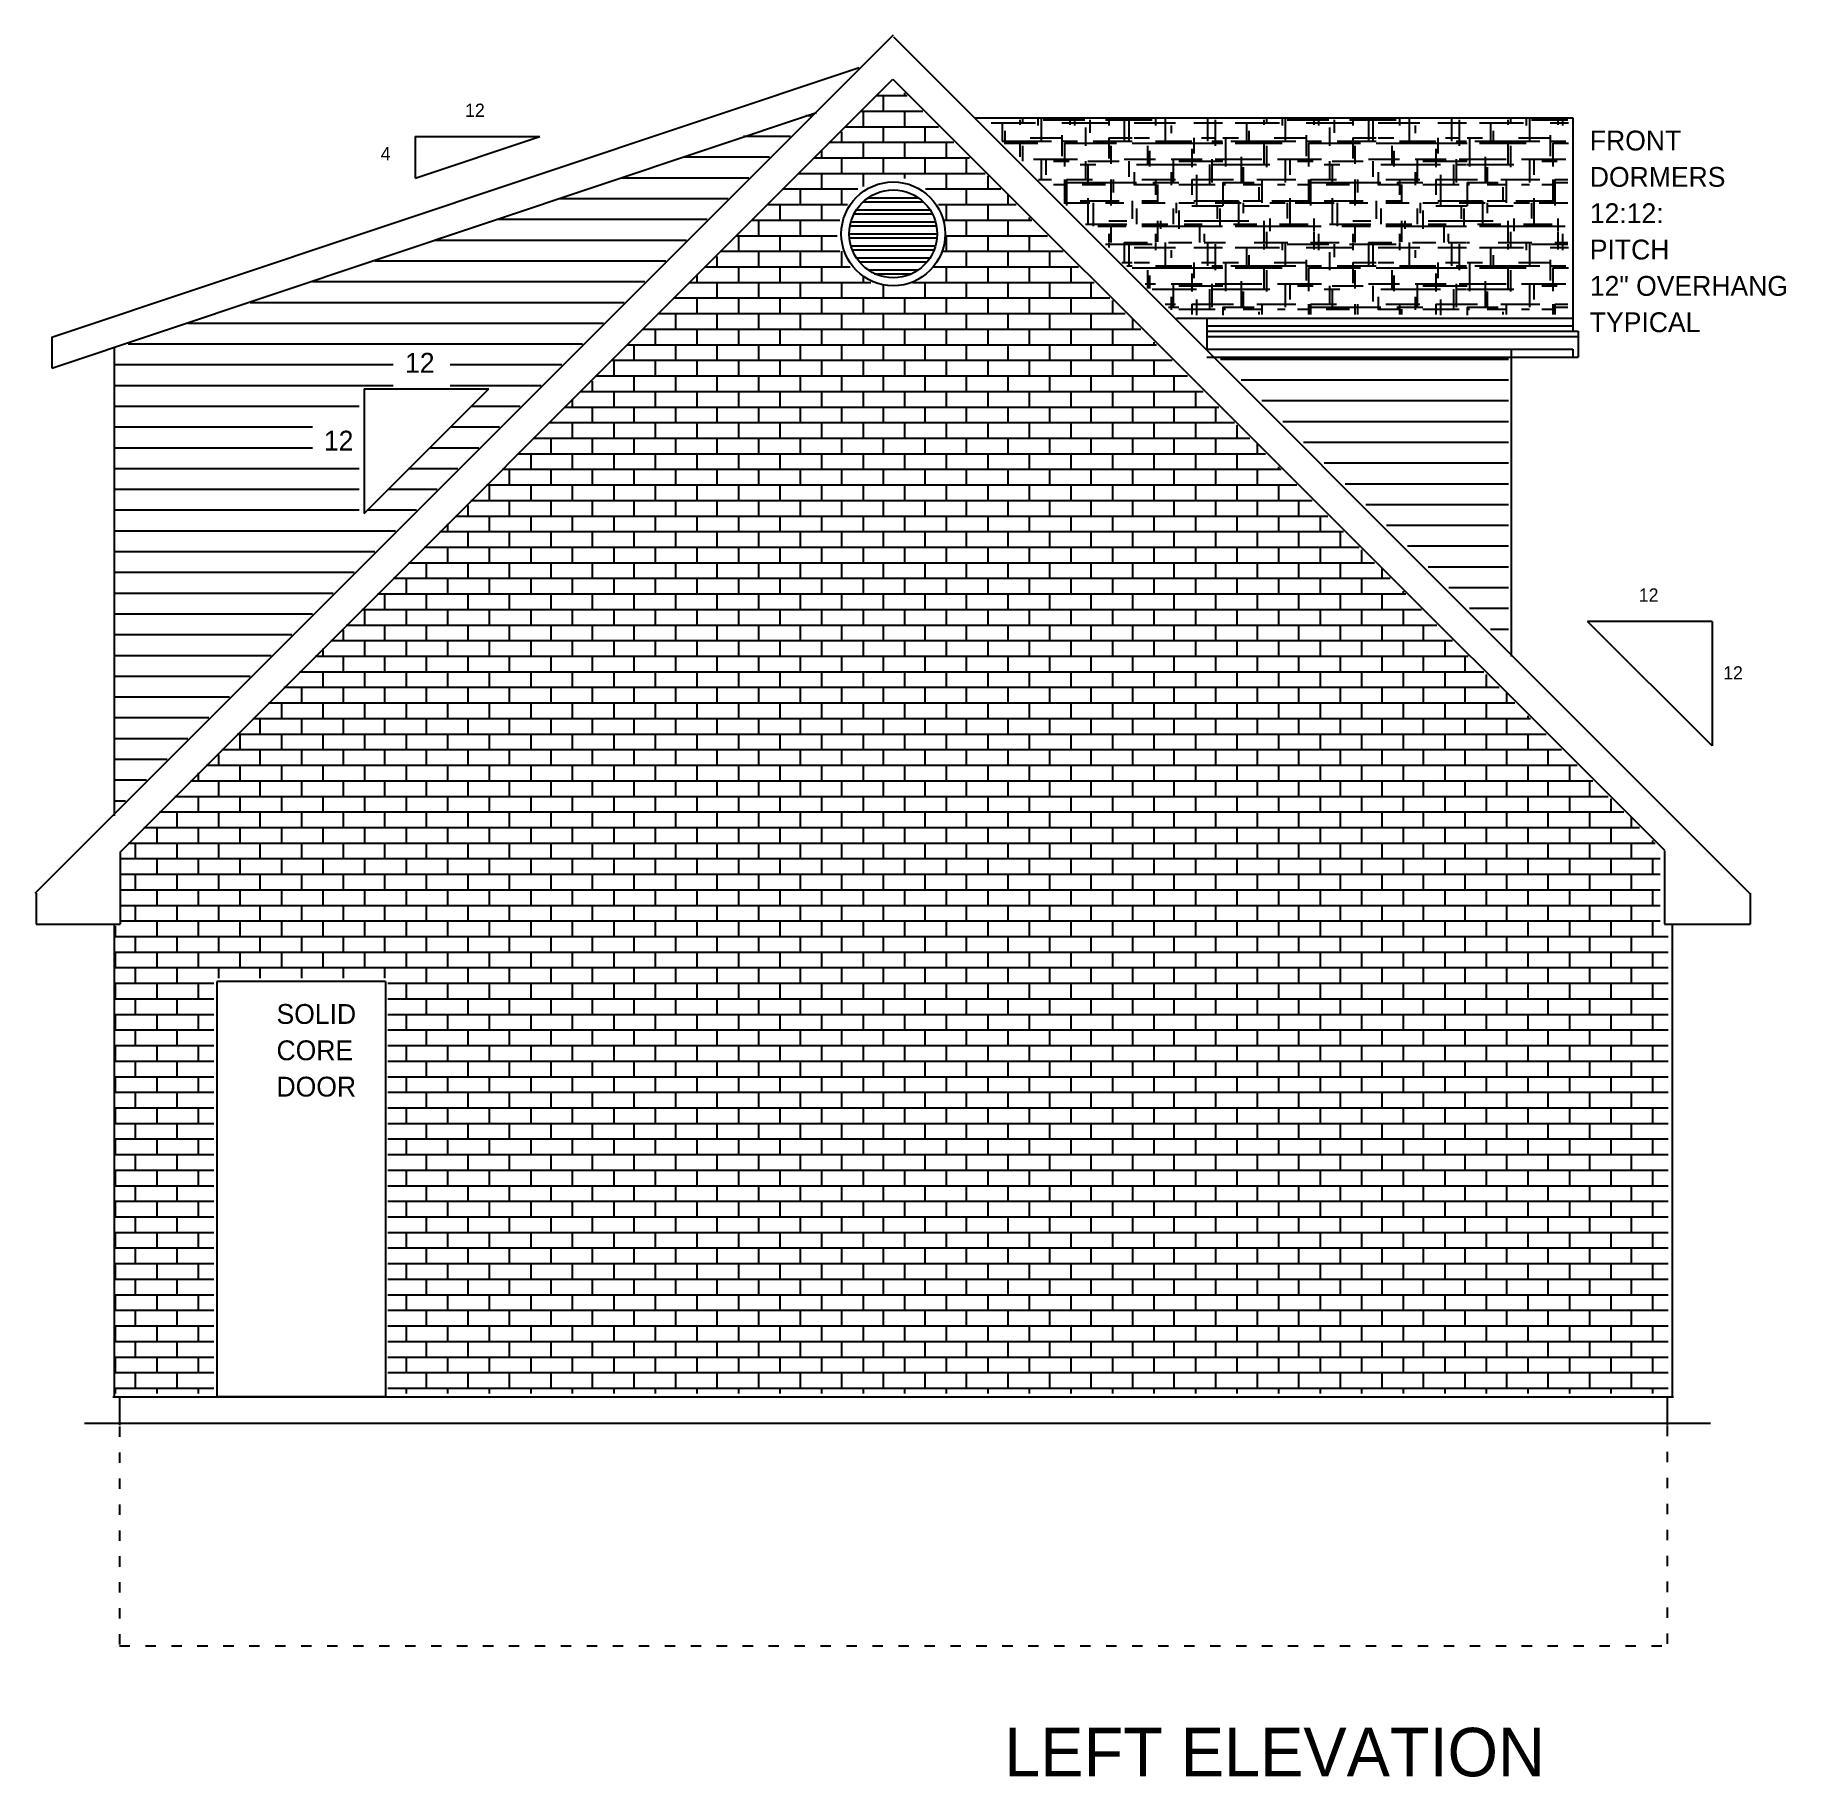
# Model space of a CAD drawing. Extents: x -40 to 297, y 329 to 664.
import ezdxf

# ---------------------------------------------------------------- set-up
doc = ezdxf.new("R2010")
doc.units = 0
doc.linetypes.add('SMALL', pattern=[5, 2, -3])
for name, color, linetype in [('LAYER_12', 12, 'CONTINUOUS'), ('LAYER_14', 14, 'CONTINUOUS'), ('LAYER_15', 15, 'CONTINUOUS'), ('LAYER_2', 2, 'CONTINUOUS'), ('LAYER_4', 4, 'CONTINUOUS')]:
    doc.layers.add(name, color=color, linetype=linetype)

msp = doc.modelspace()

# ---------------------------------------------------------------- texts
at = {"layer": 'LAYER_12'}
for s, height, p in [('FRONT ', 3.82, (258.88, 642.19)), ('DORMERS', 3.82, (258.88, 635.19)), ('12:12:', 3.82, (258.88, 628.19)), ('PITCH', 3.82, (258.88, 621.19)), ('12" OVERHANG', 3.8205, (258.88, 614.19)), ('TYPICAL', 3.82, (258.88, 607.19)), ('12', 3.82, (30.75, 599.38)), ('SOLID ', 3.82, (6, 473.94)), ('CORE', 3.82, (6, 466.94)), ('DOOR', 3.82, (6, 459.94))]:
    msp.add_text(s, height=height, dxfattribs=at).set_placement(p)
at = {"layer": 'LAYER_14'}
for s, height, p in [('12', 2.547, (42.31, 648.66)), ('4', 2.55, (26.06, 640.28)), ('12', 2.547, (268.31, 555.28)), ('12', 2.547, (284.56, 540.28))]:
    msp.add_text(s, height=height, dxfattribs=at).set_placement(p)
at = {"layer": 'LAYER_4'}
for s, height, p in [('12', 3.82, (15.12, 584.38)), ('LEFT ELEVATION', 9.3389, (146.12, 329))]:
    msp.add_text(s, height=height, dxfattribs=at).set_placement(p)

# ---------------------------------------------------------------- linework, layer by layer
at = {"layer": 'LAYER_14'}
for p, q in [((32.69, 644.85), (56.69, 644.85)), ((32.69, 644.85), (32.69, 636.85)), ((32.69, 636.85), (56.69, 644.85)), ((117.63, 630.74), (131.77, 630.74)), ((118.88, 632.28), (130.52, 632.28)), ((119.85, 633.05), (129.56, 633.05)), ((116.38, 627.66), (133.02, 627.66)), ((116.58, 628.43), (132.83, 628.43)), ((117.15, 629.97), (132.25, 629.97)), ((116.29, 626.12), (133.12, 626.12)), ((116.29, 625.36), (133.12, 625.36)), ((116.58, 623.82), (132.83, 623.82)), ((116.87, 623.05), (132.63, 623.05)), ((117.63, 621.51), (131.77, 621.51)), ((118.21, 620.74), (131.19, 620.74)), ((119.94, 619.2), (129.65, 619.2)), ((121.1, 618.43), (128.21, 618.43)), ((282.44, 551.47), (258.44, 551.47)), ((282.44, 527.47), (258.44, 551.47)), ((282.44, 551.47), (282.44, 527.47)), ((-5.5, 482.12), (-5.5, 402.12)), ((27, 482.12), (-5.5, 482.12)), ((27, 482.12), (27, 402.12)), ((27, 402.12), (-5.5, 402.12))]:
    msp.add_line(p, q, dxfattribs=at)
for radius in [10, 8.46]:
    msp.add_circle((124.75, 626.12), radius, dxfattribs=at)
at = {"layer": 'LAYER_15'}
for p, q in [((121.44, 652.77), (127.44, 652.77)), ((122.81, 652.77), (122.81, 649.77)), ((126.94, 653.27), (126.94, 652.77)), ((107.94, 648.93), (108.94, 648.93)), ((118.44, 649.77), (118.94, 649.77)), ((118.94, 649.77), (130.44, 649.77)), ((118.94, 649.77), (118.94, 646.77)), ((126.94, 649.77), (126.94, 646.77)), ((141.24, 648.49), (141.74, 648.49)), ((143.62, 647.49), (152.12, 647.49)), ((145.74, 647.49), (145.74, 643.99)), ((147.24, 648.49), (153.74, 648.49)), ((149.12, 648.11), (149.12, 647.11)), ((149.62, 648.49), (149.62, 647.49)), ((152.62, 648.49), (152.62, 646.99)), ((153.24, 648.49), (153.24, 643.99)), ((153.62, 648.11), (161.62, 648.11)), ((157.24, 647.49), (166.24, 647.49)), ((158.12, 648.49), (163.62, 648.49)), ((158.74, 648.11), (158.74, 647.11)), ((159.62, 648.49), (159.62, 646.99)), ((162.62, 648.11), (162.62, 645.61)), ((165.62, 648.11), (174.62, 648.11)), ((166.24, 648.49), (166.24, 646.99)), ((169.24, 648.49), (173.74, 648.49)), ((169.24, 648.49), (169.24, 643.99)), ((170.12, 648.49), (170.12, 643.99)), ((171.12, 647.49), (179.12, 647.49)), ((175.24, 648.49), (175.24, 646.99)), ((177.12, 648.49), (177.12, 643.99)), ((177.74, 648.49), (182.24, 648.49)), ((182.62, 647.49), (188.12, 647.49)), ((184.62, 648.49), (188.12, 648.49)), ((185.24, 648.49), (185.24, 643.99)), ((186.74, 648.11), (186.74, 643.11)), ((188.24, 648.49), (188.74, 648.49)), ((190.62, 647.49), (199.12, 647.49)), ((192.74, 647.49), (192.74, 643.99)), ((194.24, 648.49), (200.74, 648.49)), ((196.12, 648.11), (196.12, 647.11)), ((196.62, 648.49), (196.62, 647.49)), ((199.62, 648.49), (199.62, 646.99)), ((200.24, 648.49), (200.24, 643.99)), ((200.62, 648.11), (208.62, 648.11)), ((204.24, 647.49), (213.24, 647.49)), ((205.12, 648.49), (210.62, 648.49)), ((205.74, 648.11), (205.74, 647.11)), ((206.62, 648.49), (206.62, 646.99)), ((209.62, 648.11), (209.62, 645.61)), ((212.62, 648.11), (221.62, 648.11)), ((213.24, 648.49), (213.24, 646.99)), ((216.24, 648.49), (220.74, 648.49)), ((216.24, 648.49), (216.24, 643.99)), ((217.12, 648.49), (217.12, 643.99)), ((218.12, 647.49), (226.12, 647.49)), ((222.24, 648.49), (222.24, 646.99)), ((224.12, 648.49), (224.12, 643.99)), ((224.74, 648.49), (229.24, 648.49)), ((229.62, 647.49), (235.12, 647.49)), ((231.62, 648.49), (235.12, 648.49)), ((232.24, 648.49), (232.24, 643.99)), ((233.74, 648.11), (233.74, 643.11)), ((235.24, 648.49), (235.74, 648.49)), ((237.62, 647.49), (246.12, 647.49)), ((239.74, 647.49), (239.74, 643.99)), ((241.24, 648.49), (247.74, 648.49)), ((243.12, 648.11), (243.12, 647.11)), ((243.62, 648.49), (243.62, 647.49)), ((246.62, 648.49), (246.62, 646.99)), ((247.24, 648.49), (247.24, 643.99)), ((247.62, 648.11), (254.62, 648.11)), ((251.24, 647.49), (254.74, 647.49)), ((252.12, 648.49), (254.62, 648.49)), ((252.74, 648.11), (252.74, 647.11)), ((253.62, 648.49), (253.62, 646.99)), ((95.94, 644.93), (104.94, 644.93)), ((114.81, 645.77), (114.81, 643.77)), ((115.44, 646.77), (118.94, 646.77)), ((118.94, 646.77), (133.44, 646.77)), ((122.81, 646.77), (122.81, 643.77)), ((130.81, 646.77), (130.81, 643.77)), ((145.74, 643.99), (155.24, 643.99)), ((146.24, 645.99), (146.24, 643.99)), ((149.12, 643.99), (149.12, 640.99)), ((151.12, 644.61), (157.12, 644.61)), ((157.24, 645.11), (157.24, 641.11)), ((157.24, 643.99), (160.24, 643.99)), ((161.74, 646.61), (161.74, 643.11)), ((163.24, 643.99), (170.74, 643.99)), ((166.24, 644.61), (170.74, 644.61)), ((166.24, 644.61), (166.24, 640.61)), ((171.12, 644.61), (174.12, 644.61)), ((175.24, 643.99), (182.24, 643.99)), ((178.24, 646.99), (178.24, 645.49)), ((182.62, 644.61), (182.62, 641.61)), ((184.12, 644.61), (186.62, 644.61)), ((186.12, 643.99), (188.12, 643.99)), ((188.24, 644.61), (191.24, 644.61)), ((188.74, 644.61), (188.74, 639.11)), ((189.74, 643.99), (202.24, 643.99)), ((193.24, 645.99), (193.24, 643.99)), ((196.12, 643.99), (196.12, 639.49)), ((198.12, 644.61), (204.12, 644.61)), ((204.24, 645.11), (204.24, 641.11)), ((204.24, 643.99), (207.24, 643.99)), ((208.74, 646.61), (208.74, 643.11)), ((210.24, 643.99), (217.74, 643.99)), ((213.24, 644.61), (217.74, 644.61)), ((213.24, 644.61), (213.24, 640.61)), ((218.12, 644.61), (221.12, 644.61)), ((222.24, 643.99), (229.24, 643.99)), ((225.24, 646.99), (225.24, 645.49)), ((229.62, 644.61), (229.62, 641.61)), ((231.12, 644.61), (233.62, 644.61)), ((233.12, 643.99), (235.12, 643.99)), ((235.24, 644.61), (238.24, 644.61)), ((235.74, 644.61), (235.74, 639.11)), ((236.74, 643.99), (249.24, 643.99)), ((240.24, 645.99), (240.24, 643.99)), ((243.12, 643.99), (243.12, 639.49)), ((245.12, 644.61), (251.12, 644.61)), ((251.24, 645.11), (251.24, 641.11)), ((251.24, 643.99), (254.24, 643.99)), ((84.44, 640.93), (94.94, 640.93)), ((94.94, 640.93), (100.94, 640.93)), ((109.44, 640.77), (118.94, 640.77)), ((110.94, 642.27), (110.94, 640.77)), ((112.44, 643.77), (118.94, 643.77)), ((114.81, 640.77), (114.81, 637.77)), ((118.94, 643.77), (136.44, 643.77)), ((118.94, 643.77), (118.94, 640.77)), ((118.94, 640.77), (139.44, 640.77)), ((122.81, 640.77), (122.81, 637.77)), ((126.94, 643.77), (126.94, 640.77)), ((130.81, 640.77), (130.81, 637.77)), ((134.94, 643.77), (134.94, 640.77)), ((138.81, 640.77), (138.81, 637.77)), ((146.12, 643.61), (152.62, 643.61)), ((149.62, 643.11), (149.62, 640.11)), ((157.74, 643.61), (167.74, 643.61)), ((157.74, 643.61), (157.74, 639.11)), ((166.62, 643.11), (166.62, 639.61)), ((170.74, 643.61), (188.24, 643.61)), ((173.74, 643.11), (173.74, 639.61)), ((174.12, 642.11), (174.12, 639.11)), ((182.24, 642.49), (182.24, 638.99)), ((190.62, 643.61), (199.62, 643.61)), ((191.74, 640.99), (191.74, 635.99)), ((196.62, 643.11), (196.62, 639.61)), ((204.74, 643.61), (214.74, 643.61)), ((204.74, 643.61), (204.74, 639.11)), ((213.62, 643.11), (213.62, 639.61)), ((217.74, 643.61), (235.24, 643.61)), ((220.74, 643.11), (220.74, 639.61)), ((221.12, 642.11), (221.12, 639.11)), ((229.24, 642.49), (229.24, 638.99)), ((237.62, 643.61), (246.62, 643.61)), ((238.74, 640.99), (238.74, 635.99)), ((243.62, 643.11), (243.62, 639.61)), ((251.74, 643.61), (254.74, 643.61)), ((251.74, 643.61), (251.74, 639.11)), ((106.44, 637.77), (118.94, 637.77)), ((110.94, 637.77), (110.94, 634.77)), ((118.94, 637.77), (142.44, 637.77)), ((118.94, 637.77), (118.94, 635.27)), ((126.94, 637.77), (126.94, 636.77)), ((134.94, 637.77), (134.94, 634.77)), ((142.94, 637.27), (142.94, 634.77)), ((151.74, 640.49), (160.24, 640.49)), ((153.24, 640.49), (153.24, 636.49)), ((154.12, 640.49), (154.12, 637.49)), ((155.62, 640.11), (158.62, 640.11)), ((160.74, 639.49), (163.74, 639.49)), ((161.74, 640.11), (161.74, 636.61)), ((162.24, 640.11), (168.24, 640.11)), ((162.24, 639.49), (162.24, 635.49)), ((169.24, 640.49), (175.24, 640.49)), ((170.12, 640.11), (170.12, 637.11)), ((171.12, 637.99), (171.12, 635.49)), ((171.62, 639.49), (183.12, 639.49)), ((178.24, 640.49), (184.24, 640.49)), ((178.24, 637.99), (178.24, 635.49)), ((178.62, 640.49), (178.62, 635.99)), ((179.74, 640.11), (188.24, 640.11)), ((183.12, 637.49), (183.12, 631.49)), ((185.62, 639.49), (185.62, 635.49)), ((186.12, 640.49), (186.12, 635.99)), ((186.12, 639.49), (188.12, 639.49)), ((186.74, 640.49), (188.24, 640.49)), ((188.24, 640.49), (195.74, 640.49)), ((188.24, 639.49), (197.24, 639.49)), ((192.12, 638.99), (192.12, 635.99)), ((196.62, 639.49), (196.62, 638.99)), ((198.74, 640.49), (207.24, 640.49)), ((200.24, 640.49), (200.24, 635.99)), ((201.12, 640.49), (201.12, 637.49)), ((202.62, 640.11), (205.62, 640.11)), ((207.74, 639.49), (210.74, 639.49)), ((208.74, 640.11), (208.74, 636.61)), ((209.24, 640.11), (215.24, 640.11)), ((209.24, 639.49), (209.24, 635.49)), ((216.24, 640.49), (222.24, 640.49)), ((217.12, 640.11), (217.12, 637.11)), ((218.12, 637.99), (218.12, 635.49)), ((218.62, 639.49), (230.12, 639.49)), ((225.24, 640.49), (231.24, 640.49)), ((225.24, 637.99), (225.24, 635.49)), ((225.62, 640.49), (225.62, 635.99)), ((226.74, 640.11), (235.24, 640.11)), ((230.12, 637.49), (230.12, 631.49)), ((232.62, 639.49), (232.62, 635.49)), ((233.12, 640.49), (233.12, 635.99)), ((233.12, 639.49), (235.12, 639.49)), ((233.74, 640.49), (235.24, 640.49)), ((235.24, 640.49), (242.74, 640.49)), ((235.24, 639.49), (244.24, 639.49)), ((239.12, 638.99), (239.12, 635.99)), ((243.62, 639.49), (243.62, 638.99)), ((245.74, 640.49), (254.24, 640.49)), ((247.24, 640.49), (247.24, 635.99)), ((248.12, 640.49), (248.12, 637.49)), ((249.62, 640.11), (252.62, 640.11)), ((72.44, 636.93), (94.94, 636.93)), ((94.94, 636.93), (96.94, 636.93)), ((103.44, 634.77), (117.94, 634.77)), ((106.81, 634.77), (106.81, 631.77)), ((114.81, 634.77), (114.81, 631.77)), ((130.94, 634.77), (142.94, 634.77)), ((138.81, 634.77), (138.81, 631.77)), ((142.94, 634.77), (145.44, 634.77)), ((152.74, 636.61), (155.24, 636.61)), ((155.62, 635.61), (158.12, 635.61)), ((157.74, 636.61), (157.74, 632.11)), ((158.12, 636.61), (163.12, 636.61)), ((158.12, 636.61), (158.12, 631.61)), ((158.12, 635.99), (171.62, 635.99)), ((161.12, 635.61), (165.62, 635.61)), ((166.62, 636.61), (166.62, 631.61)), ((167.12, 636.61), (167.12, 634.11)), ((171.12, 635.61), (175.12, 635.61)), ((172.62, 636.61), (179.12, 636.61)), ((174.74, 635.99), (179.74, 635.99)), ((175.24, 636.61), (175.24, 633.61)), ((175.62, 635.61), (175.62, 632.11)), ((179.74, 635.61), (186.74, 635.61)), ((182.24, 636.61), (188.24, 636.61)), ((182.24, 636.61), (182.24, 633.61)), ((188.24, 636.61), (190.24, 636.61)), ((188.24, 635.99), (194.24, 635.99)), ((188.24, 635.99), (188.24, 631.49)), ((188.24, 635.61), (188.74, 635.61)), ((192.12, 635.61), (195.62, 635.61)), ((194.74, 636.61), (202.24, 636.61)), ((195.12, 635.11), (195.12, 632.61)), ((195.74, 636.61), (195.74, 632.11)), ((198.74, 635.61), (200.24, 635.61)), ((202.62, 635.61), (205.12, 635.61)), ((204.74, 636.61), (204.74, 632.11)), ((205.12, 636.61), (210.12, 636.61)), ((205.12, 636.61), (205.12, 631.61)), ((205.12, 635.99), (218.62, 635.99)), ((208.12, 635.61), (212.62, 635.61)), ((213.62, 636.61), (213.62, 631.61)), ((214.12, 636.61), (214.12, 634.11)), ((218.12, 635.61), (222.12, 635.61)), ((219.62, 636.61), (226.12, 636.61)), ((221.74, 635.99), (226.74, 635.99)), ((222.24, 636.61), (222.24, 633.61)), ((222.62, 635.61), (222.62, 632.11)), ((226.74, 635.61), (233.74, 635.61)), ((229.24, 636.61), (235.24, 636.61)), ((229.24, 636.61), (229.24, 633.61)), ((235.24, 636.61), (237.24, 636.61)), ((235.24, 635.99), (241.24, 635.99)), ((235.24, 635.99), (235.24, 631.49)), ((235.24, 635.61), (235.74, 635.61)), ((239.12, 635.61), (242.62, 635.61)), ((241.74, 636.61), (249.24, 636.61)), ((242.12, 635.11), (242.12, 632.61)), ((242.74, 636.61), (242.74, 632.11)), ((245.74, 635.61), (247.24, 635.61)), ((249.62, 635.61), (252.12, 635.61)), ((251.74, 636.61), (251.74, 632.11)), ((252.12, 636.61), (254.62, 636.61)), ((252.12, 636.61), (252.12, 631.61)), ((252.12, 635.99), (254.62, 635.99)), ((60.44, 632.93), (70.94, 632.93)), ((70.94, 632.93), (92.94, 632.93)), ((100.44, 631.77), (115.94, 631.77)), ((102.94, 631.77), (102.94, 628.77)), ((110.94, 631.77), (110.94, 628.77)), ((133.44, 631.77), (142.94, 631.77)), ((134.94, 631.77), (134.94, 628.77)), ((142.94, 631.77), (148.44, 631.77)), ((142.94, 631.77), (142.94, 628.77)), ((146.81, 633.77), (146.81, 631.77)), ((157.62, 632.49), (158.12, 632.49)), ((157.62, 632.11), (162.62, 632.11)), ((160.74, 632.49), (168.24, 632.49)), ((162.24, 632.99), (162.24, 627.99)), ((163.24, 632.11), (163.24, 627.61)), ((165.62, 632.11), (169.12, 632.11)), ((170.74, 632.49), (170.74, 628.99)), ((171.62, 630.99), (171.62, 627.99)), ((172.62, 632.49), (175.62, 632.49)), ((172.62, 632.11), (177.12, 632.11)), ((178.62, 630.99), (178.62, 627.99)), ((179.24, 632.11), (179.24, 630.11)), ((179.74, 632.11), (182.74, 632.11)), ((179.74, 630.61), (179.74, 627.11)), ((182.24, 631.49), (188.24, 631.49)), ((182.62, 632.49), (188.12, 632.49)), ((186.74, 632.11), (188.24, 632.11)), ((187.12, 631.49), (187.12, 628.99)), ((187.62, 630.99), (187.62, 627.49)), ((188.24, 632.49), (191.24, 632.49)), ((188.24, 632.11), (191.74, 632.11)), ((191.24, 632.49), (191.24, 627.99)), ((192.12, 632.49), (195.62, 632.49)), ((192.12, 632.11), (192.12, 630.11)), ((192.12, 631.49), (197.12, 631.49)), ((197.24, 632.11), (200.24, 632.11)), ((197.62, 632.49), (205.12, 632.49)), ((200.62, 632.11), (200.62, 629.11)), ((201.12, 632.99), (201.12, 627.49)), ((202.12, 632.11), (209.62, 632.11)), ((207.74, 632.49), (215.24, 632.49)), ((209.24, 632.99), (209.24, 627.99)), ((210.24, 632.11), (210.24, 627.61)), ((212.62, 632.11), (216.12, 632.11)), ((217.74, 632.49), (217.74, 628.99)), ((218.62, 630.99), (218.62, 627.99)), ((219.62, 632.49), (222.62, 632.49)), ((219.62, 632.11), (224.12, 632.11)), ((225.62, 630.99), (225.62, 627.99)), ((226.24, 632.11), (226.24, 630.11)), ((226.74, 632.11), (229.74, 632.11)), ((226.74, 630.61), (226.74, 627.11)), ((229.24, 631.49), (235.24, 631.49)), ((229.62, 632.49), (235.12, 632.49)), ((233.74, 632.11), (235.24, 632.11)), ((234.12, 631.49), (234.12, 628.99)), ((234.62, 630.99), (234.62, 627.49)), ((235.24, 632.49), (238.24, 632.49)), ((235.24, 632.11), (238.74, 632.11)), ((238.24, 632.49), (238.24, 627.99)), ((239.12, 632.49), (242.62, 632.49)), ((239.12, 632.11), (239.12, 630.11)), ((239.12, 631.49), (244.12, 631.49)), ((244.24, 632.11), (247.24, 632.11)), ((244.62, 632.49), (252.12, 632.49)), ((247.62, 632.11), (247.62, 629.11)), ((248.12, 632.99), (248.12, 627.49)), ((249.12, 632.11), (254.62, 632.11)), ((48.44, 628.93), (70.94, 628.93)), ((70.94, 628.93), (88.94, 628.93)), ((97.44, 628.77), (114.44, 628.77)), ((98.81, 628.77), (98.81, 625.77)), ((106.81, 628.77), (106.81, 625.77)), ((134.44, 628.77), (142.94, 628.77)), ((138.81, 628.77), (138.81, 625.77)), ((142.94, 628.77), (151.44, 628.77)), ((146.81, 628.77), (146.81, 625.77)), ((150.94, 629.27), (150.94, 628.77)), ((161.74, 627.99), (169.74, 627.99)), ((164.12, 627.61), (169.62, 627.61)), ((166.24, 628.61), (169.74, 628.61)), ((166.62, 627.99), (166.62, 624.49)), ((172.62, 627.99), (177.62, 627.99)), ((172.62, 627.61), (188.12, 627.61)), ((175.62, 628.61), (175.62, 624.61)), ((176.24, 628.61), (176.24, 627.11)), ((180.74, 628.61), (188.24, 628.61)), ((180.74, 627.99), (184.24, 627.99)), ((183.74, 627.99), (183.74, 624.49)), ((188.24, 628.61), (193.24, 628.61)), ((190.24, 627.99), (194.74, 627.99)), ((190.62, 627.61), (207.12, 627.61)), ((196.12, 628.61), (196.12, 624.61)), ((197.24, 629.11), (197.24, 626.61)), ((199.12, 627.99), (204.62, 627.99)), ((205.74, 629.11), (205.74, 626.61)), ((208.74, 627.99), (216.74, 627.99)), ((211.12, 627.61), (216.62, 627.61)), ((213.24, 628.61), (216.74, 628.61)), ((213.62, 627.99), (213.62, 624.49)), ((219.62, 627.99), (224.62, 627.99)), ((219.62, 627.61), (235.12, 627.61)), ((222.62, 628.61), (222.62, 624.61)), ((223.24, 628.61), (223.24, 627.11)), ((227.74, 628.61), (235.24, 628.61)), ((227.74, 627.99), (231.24, 627.99)), ((230.74, 627.99), (230.74, 624.49)), ((235.24, 628.61), (240.24, 628.61)), ((237.24, 627.99), (241.74, 627.99)), ((237.62, 627.61), (254.12, 627.61)), ((243.12, 628.61), (243.12, 624.61)), ((244.24, 629.11), (244.24, 626.61)), ((246.12, 627.99), (251.62, 627.99)), ((252.74, 629.11), (252.74, 626.61)), ((36.44, 624.93), (46.94, 624.93)), ((36.44, 624.93), (46.94, 624.93)), ((46.94, 624.93), (70.94, 624.93)), ((46.94, 624.93), (70.94, 624.93)), ((70.94, 624.93), (84.94, 624.93)), ((70.94, 624.93), (84.94, 624.93)), ((94.44, 625.77), (94.94, 625.77)), ((94.94, 625.77), (113.94, 625.77)), ((94.94, 625.77), (94.94, 622.77)), ((102.94, 625.77), (102.94, 622.77)), ((110.94, 625.77), (110.94, 622.77)), ((134.94, 625.77), (142.94, 625.77)), ((134.94, 625.77), (134.94, 622.77)), ((142.94, 625.77), (154.44, 625.77)), ((142.94, 625.77), (142.94, 622.77)), ((150.94, 625.77), (150.94, 622.77)), ((165.62, 624.11), (174.62, 624.11)), ((166.24, 626.11), (166.24, 624.61)), ((166.24, 624.49), (166.24, 623.49)), ((169.24, 624.49), (173.74, 624.49)), ((169.24, 624.49), (169.24, 620.49)), ((170.12, 624.49), (170.12, 619.99)), ((175.24, 626.11), (175.24, 624.61)), ((175.24, 624.49), (175.24, 622.99)), ((177.12, 624.49), (177.12, 619.99)), ((177.74, 624.49), (182.24, 624.49)), ((184.62, 626.11), (184.62, 624.61)), ((184.62, 624.49), (188.12, 624.49)), ((185.24, 624.49), (185.24, 619.99)), ((186.74, 624.11), (186.74, 619.11)), ((188.24, 624.49), (188.74, 624.49)), ((194.24, 624.49), (200.74, 624.49)), ((196.12, 624.11), (196.12, 623.11)), ((196.62, 626.49), (196.62, 624.49)), ((196.62, 624.49), (196.62, 623.49)), ((199.62, 624.49), (199.62, 622.99)), ((200.24, 624.49), (200.24, 619.99)), ((200.62, 624.11), (208.62, 624.11)), ((205.12, 624.49), (210.62, 624.49)), ((205.74, 626.49), (205.74, 624.49)), ((205.74, 624.11), (205.74, 623.11)), ((206.62, 626.11), (206.62, 624.61)), ((206.62, 624.49), (206.62, 622.99)), ((209.62, 624.11), (209.62, 621.61)), ((212.62, 624.11), (221.62, 624.11)), ((213.24, 626.11), (213.24, 624.61)), ((213.24, 624.49), (213.24, 622.99)), ((216.24, 624.49), (220.74, 624.49)), ((216.24, 624.49), (216.24, 619.99)), ((217.12, 624.49), (217.12, 619.99)), ((222.24, 626.11), (222.24, 624.61)), ((222.24, 624.49), (222.24, 622.99)), ((224.12, 624.49), (224.12, 619.99)), ((224.74, 624.49), (229.24, 624.49)), ((231.62, 626.11), (231.62, 624.61)), ((231.62, 624.49), (235.12, 624.49)), ((232.24, 624.49), (232.24, 619.99)), ((233.74, 624.11), (233.74, 619.11)), ((235.24, 624.49), (235.74, 624.49)), ((241.24, 624.49), (247.74, 624.49)), ((243.12, 624.11), (243.12, 623.11)), ((243.62, 626.49), (243.62, 624.49)), ((243.62, 624.49), (243.62, 623.49)), ((246.62, 624.49), (246.62, 622.99)), ((247.24, 624.49), (247.24, 619.99)), ((247.62, 624.11), (254.62, 624.11)), ((252.12, 624.49), (254.62, 624.49)), ((252.74, 626.49), (252.74, 624.49)), ((252.74, 624.11), (252.74, 623.11)), ((253.62, 626.11), (253.62, 624.61)), ((253.62, 624.49), (253.62, 622.99)), ((24.94, 620.93), (46.94, 620.93)), ((46.94, 620.93), (70.94, 620.93)), ((70.94, 620.93), (80.94, 620.93)), ((90.81, 621.77), (90.81, 619.77)), ((91.44, 622.77), (94.94, 622.77)), ((94.94, 622.77), (114.44, 622.77)), ((98.81, 622.77), (98.81, 619.77)), ((106.81, 622.77), (106.81, 619.77)), ((114.81, 622.77), (114.81, 619.77)), ((134.44, 622.77), (142.94, 622.77)), ((138.81, 622.77), (138.81, 619.77)), ((142.94, 622.77), (157.44, 622.77)), ((146.81, 622.77), (146.81, 619.77)), ((154.81, 622.77), (154.81, 619.77)), ((168.74, 620.61), (170.74, 620.61)), ((171.12, 623.49), (179.12, 623.49)), ((171.12, 620.61), (174.12, 620.61)), ((178.24, 622.99), (178.24, 621.49)), ((182.62, 623.49), (188.12, 623.49)), ((182.62, 620.61), (182.62, 617.61)), ((184.12, 620.61), (186.62, 620.61)), ((188.24, 620.61), (191.24, 620.61)), ((188.74, 620.61), (188.74, 615.11)), ((190.62, 623.49), (199.12, 623.49)), ((192.74, 623.49), (192.74, 619.99)), ((193.24, 621.99), (193.24, 619.99)), ((198.12, 620.61), (204.12, 620.61)), ((204.24, 623.49), (213.24, 623.49)), ((204.24, 621.11), (204.24, 617.11)), ((208.74, 622.61), (208.74, 619.11)), ((213.24, 620.61), (217.74, 620.61)), ((213.24, 620.61), (213.24, 616.61)), ((218.12, 623.49), (226.12, 623.49)), ((218.12, 620.61), (221.12, 620.61)), ((225.24, 622.99), (225.24, 621.49)), ((229.62, 623.49), (235.12, 623.49)), ((229.62, 620.61), (229.62, 617.61)), ((231.12, 620.61), (233.62, 620.61)), ((235.24, 620.61), (238.24, 620.61)), ((235.74, 620.61), (235.74, 615.11)), ((237.62, 623.49), (246.12, 623.49)), ((239.74, 623.49), (239.74, 619.99)), ((240.24, 621.99), (240.24, 619.99)), ((245.12, 620.61), (251.12, 620.61)), ((251.24, 623.49), (254.74, 623.49)), ((251.24, 621.11), (251.24, 617.11)), ((86.94, 618.27), (86.94, 616.77)), ((88.44, 619.77), (94.94, 619.77)), ((94.94, 619.77), (116.44, 619.77)), ((94.94, 619.77), (94.94, 616.77)), ((102.94, 619.77), (102.94, 616.77)), ((110.94, 619.77), (110.94, 616.77)), ((118.94, 617.77), (118.94, 616.77)), ((132.44, 619.77), (142.94, 619.77)), ((134.94, 619.77), (134.94, 616.77)), ((142.94, 619.77), (160.44, 619.77)), ((142.94, 619.77), (142.94, 616.77)), ((150.94, 619.77), (150.94, 616.77)), ((158.94, 619.77), (158.94, 616.77)), ((169.74, 619.99), (170.74, 619.99)), ((170.74, 619.61), (188.24, 619.61)), ((173.74, 619.11), (173.74, 615.61)), ((174.12, 618.11), (174.12, 615.61)), ((175.24, 619.99), (182.24, 619.99)), ((182.24, 618.49), (182.24, 614.99)), ((186.12, 619.99), (188.12, 619.99)), ((189.74, 619.99), (202.24, 619.99)), ((190.62, 619.61), (199.62, 619.61)), ((191.74, 616.99), (191.74, 611.99)), ((196.12, 619.99), (196.12, 615.49)), ((196.62, 619.11), (196.62, 615.61)), ((204.24, 619.99), (207.24, 619.99)), ((204.74, 619.61), (214.74, 619.61)), ((204.74, 619.61), (204.74, 615.11)), ((210.24, 619.99), (217.74, 619.99)), ((213.62, 619.11), (213.62, 615.61)), ((217.74, 619.61), (235.24, 619.61)), ((220.74, 619.11), (220.74, 615.61)), ((221.12, 618.11), (221.12, 615.11)), ((222.24, 619.99), (229.24, 619.99)), ((229.24, 618.49), (229.24, 614.99)), ((233.12, 619.99), (235.12, 619.99)), ((236.74, 619.99), (249.24, 619.99)), ((237.62, 619.61), (246.62, 619.61)), ((238.74, 616.99), (238.74, 611.99)), ((243.12, 619.99), (243.12, 615.49)), ((243.62, 619.11), (243.62, 615.61)), ((251.24, 619.99), (254.24, 619.99)), ((251.74, 619.61), (254.74, 619.61)), ((251.74, 619.61), (251.74, 615.11)), ((12.94, 616.93), (22.94, 616.93)), ((22.94, 616.93), (46.94, 616.93)), ((46.94, 616.93), (70.94, 616.93)), ((70.94, 616.93), (76.94, 616.93)), ((82.44, 613.77), (94.94, 613.77)), ((85.44, 616.77), (94.94, 616.77)), ((86.94, 613.77), (86.94, 610.77)), ((90.81, 616.77), (90.81, 613.77)), ((94.94, 616.77), (118.94, 616.77)), ((94.94, 613.77), (118.94, 613.77)), ((94.94, 613.77), (94.94, 610.77)), ((98.81, 616.77), (98.81, 613.77)), ((102.94, 613.77), (102.94, 610.77)), ((106.81, 616.77), (106.81, 613.77)), ((110.94, 613.77), (110.94, 610.77)), ((114.81, 616.77), (114.81, 613.77)), ((118.94, 616.77), (120.44, 616.77)), ((118.94, 613.77), (142.94, 613.77)), ((118.94, 613.77), (118.94, 610.77)), ((122.81, 616.27), (122.81, 613.77)), ((126.94, 613.77), (126.94, 610.77)), ((128.44, 616.77), (142.94, 616.77)), ((130.81, 616.77), (130.81, 613.77)), ((134.94, 613.77), (134.94, 610.77)), ((138.81, 616.77), (138.81, 613.77)), ((142.94, 616.77), (163.44, 616.77)), ((142.94, 613.77), (166.44, 613.77)), ((142.94, 613.77), (142.94, 610.77)), ((146.81, 616.77), (146.81, 613.77)), ((150.94, 613.77), (150.94, 610.77)), ((154.81, 616.77), (154.81, 613.77)), ((158.94, 613.77), (158.94, 610.77)), ((162.81, 616.77), (162.81, 613.77)), ((173.24, 616.49), (175.24, 616.49)), ((174.62, 615.49), (183.12, 615.49)), ((178.24, 616.49), (184.24, 616.49)), ((178.24, 613.99), (178.24, 611.49)), ((178.62, 616.49), (178.62, 611.99)), ((179.74, 616.11), (188.24, 616.11)), ((185.62, 615.49), (185.62, 611.49)), ((186.12, 616.49), (186.12, 611.99)), ((186.12, 615.49), (188.12, 615.49)), ((186.74, 616.49), (188.24, 616.49)), ((188.24, 616.49), (195.74, 616.49)), ((188.24, 615.49), (197.24, 615.49)), ((192.12, 614.99), (192.12, 611.99)), ((196.62, 615.49), (196.62, 614.99)), ((198.74, 616.49), (207.24, 616.49)), ((200.24, 616.49), (200.24, 611.99)), ((201.12, 616.49), (201.12, 613.49)), ((202.62, 616.11), (205.62, 616.11)), ((207.74, 615.49), (210.74, 615.49)), ((208.74, 616.11), (208.74, 612.61)), ((209.24, 616.11), (215.24, 616.11)), ((209.24, 615.49), (209.24, 611.49)), ((216.24, 616.49), (222.24, 616.49)), ((217.12, 616.11), (217.12, 613.11)), ((218.12, 613.99), (218.12, 611.49)), ((218.62, 615.49), (230.12, 615.49)), ((225.24, 616.49), (231.24, 616.49)), ((225.24, 613.99), (225.24, 611.49)), ((225.62, 616.49), (225.62, 611.99)), ((226.74, 616.11), (235.24, 616.11)), ((232.62, 615.49), (232.62, 611.49)), ((233.12, 616.49), (233.12, 611.99)), ((233.12, 615.49), (235.12, 615.49)), ((233.74, 616.49), (235.24, 616.49)), ((235.24, 616.49), (242.74, 616.49)), ((235.24, 615.49), (244.24, 615.49)), ((239.12, 614.99), (239.12, 611.99)), ((243.62, 615.49), (243.62, 614.99)), ((245.74, 616.49), (254.24, 616.49)), ((247.24, 616.49), (247.24, 611.99)), ((248.12, 616.49), (248.12, 613.49)), ((249.62, 616.11), (252.62, 616.11)), ((0.94, 612.93), (22.94, 612.93)), ((22.94, 612.93), (46.94, 612.93)), ((46.94, 612.93), (70.94, 612.93)), ((70.94, 612.93), (72.94, 612.93)), ((79.44, 610.77), (94.94, 610.77)), ((82.81, 610.77), (82.81, 607.77)), ((90.81, 610.77), (90.81, 607.77)), ((94.94, 610.77), (118.94, 610.77)), ((98.81, 610.77), (98.81, 607.77)), ((106.81, 610.77), (106.81, 607.77)), ((114.81, 610.77), (114.81, 607.77)), ((118.94, 610.77), (142.94, 610.77)), ((122.81, 610.77), (122.81, 607.77)), ((130.81, 610.77), (130.81, 607.77)), ((138.81, 610.77), (138.81, 607.77)), ((142.94, 610.77), (166.94, 610.77)), ((146.81, 610.77), (146.81, 607.77)), ((154.81, 610.77), (154.81, 607.77)), ((162.81, 610.77), (162.81, 607.77)), ((166.94, 613.27), (166.94, 610.77)), ((166.94, 610.77), (169.44, 610.77)), ((177.12, 612.61), (179.12, 612.61)), ((177.74, 611.99), (179.74, 611.99)), ((179.74, 611.61), (186.74, 611.61)), ((182.24, 612.61), (188.24, 612.61)), ((182.24, 612.61), (182.24, 610.61)), ((183.12, 613.49), (183.12, 610.49)), ((188.24, 612.61), (190.24, 612.61)), ((188.24, 611.99), (194.24, 611.99)), ((188.24, 611.99), (188.24, 610.49)), ((188.24, 611.61), (188.74, 611.61)), ((192.12, 611.61), (195.62, 611.61)), ((194.74, 612.61), (202.24, 612.61)), ((195.12, 611.11), (195.12, 610.61)), ((195.74, 612.61), (195.74, 610.61)), ((198.74, 611.61), (200.24, 611.61)), ((202.62, 611.61), (205.12, 611.61)), ((204.74, 612.61), (204.74, 610.61)), ((205.12, 612.61), (210.12, 612.61)), ((205.12, 612.61), (205.12, 610.61)), ((205.12, 611.99), (218.62, 611.99)), ((208.12, 611.61), (212.62, 611.61)), ((213.62, 612.61), (213.62, 610.61)), ((214.12, 612.61), (214.12, 610.61)), ((218.12, 611.61), (222.12, 611.61)), ((219.62, 612.61), (226.12, 612.61)), ((221.74, 611.99), (226.74, 611.99)), ((222.24, 612.61), (222.24, 610.61)), ((222.62, 611.61), (222.62, 610.61)), ((226.74, 611.61), (233.74, 611.61)), ((229.24, 612.61), (235.24, 612.61)), ((229.24, 612.61), (229.24, 610.61)), ((230.12, 613.49), (230.12, 610.49)), ((235.24, 612.61), (237.24, 612.61)), ((235.24, 611.99), (241.24, 611.99)), ((235.24, 611.99), (235.24, 610.49)), ((235.24, 611.61), (235.74, 611.61)), ((239.12, 611.61), (242.62, 611.61)), ((241.74, 612.61), (249.24, 612.61)), ((242.12, 611.11), (242.12, 610.61)), ((242.74, 612.61), (242.74, 610.61)), ((245.74, 611.61), (247.24, 611.61)), ((249.62, 611.61), (252.12, 611.61)), ((251.74, 612.61), (251.74, 610.61)), ((252.12, 612.61), (254.62, 612.61)), ((252.12, 612.61), (252.12, 610.61)), ((252.12, 611.99), (254.62, 611.99)), ((-11.06, 608.93), (-1.06, 608.93)), ((-1.06, 608.93), (22.94, 608.93)), ((22.94, 608.93), (46.94, 608.93)), ((46.94, 608.93), (68.94, 608.93)), ((76.44, 607.77), (94.94, 607.77)), ((78.94, 607.77), (78.94, 604.77)), ((86.94, 607.77), (86.94, 604.77)), ((94.94, 607.77), (118.94, 607.77)), ((94.94, 607.77), (94.94, 604.77)), ((102.94, 607.77), (102.94, 604.77)), ((110.94, 607.77), (110.94, 604.77)), ((118.94, 607.77), (142.94, 607.77)), ((118.94, 607.77), (118.94, 604.77)), ((126.94, 607.77), (126.94, 604.77)), ((134.94, 607.77), (134.94, 604.77)), ((142.94, 607.77), (166.94, 607.77)), ((142.94, 607.77), (142.94, 604.77)), ((150.94, 607.77), (150.94, 604.77)), ((158.94, 607.77), (158.94, 604.77)), ((166.94, 607.77), (172.44, 607.77)), ((166.94, 607.77), (166.94, 604.77)), ((170.81, 609.77), (170.81, 607.77)), ((-22.56, 604.93), (-1.06, 604.93)), ((-1.06, 604.93), (22.94, 604.93)), ((22.94, 604.93), (46.94, 604.93)), ((46.94, 604.93), (64.94, 604.93)), ((73.44, 604.77), (94.94, 604.77)), ((74.81, 604.77), (74.81, 601.77)), ((82.81, 604.77), (82.81, 601.77)), ((90.81, 604.77), (90.81, 601.77)), ((94.94, 604.77), (118.94, 604.77)), ((98.81, 604.77), (98.81, 601.77)), ((106.81, 604.77), (106.81, 601.77)), ((114.81, 604.77), (114.81, 601.77)), ((118.94, 604.77), (142.94, 604.77)), ((122.81, 604.77), (122.81, 601.77)), ((130.81, 604.77), (130.81, 601.77)), ((138.81, 604.77), (138.81, 601.77)), ((142.94, 604.77), (166.94, 604.77)), ((146.81, 604.77), (146.81, 601.77)), ((154.81, 604.77), (154.81, 601.77)), ((162.81, 604.77), (162.81, 601.77)), ((166.94, 604.77), (175.44, 604.77)), ((170.81, 604.77), (170.81, 601.77)), ((174.94, 605.27), (174.94, 604.77)), ((-25.06, 600.93), (-1.06, 600.93)), ((-25.06, 600.93), (-1.06, 600.93)), ((-1.06, 600.93), (22.94, 600.93)), ((-1.06, 600.93), (22.94, 600.93)), ((22.94, 600.93), (28.44, 600.93)), ((22.94, 600.93), (28.44, 600.93)), ((39.44, 600.93), (46.94, 600.93)), ((39.44, 600.93), (46.94, 600.93)), ((46.94, 600.93), (60.94, 600.93)), ((46.94, 600.93), (60.94, 600.93)), ((70.44, 601.77), (70.94, 601.77)), ((70.94, 601.77), (94.94, 601.77)), ((70.94, 601.77), (70.94, 598.77)), ((78.94, 601.77), (78.94, 598.77)), ((86.94, 601.77), (86.94, 598.77)), ((94.94, 601.77), (118.94, 601.77)), ((94.94, 601.77), (94.94, 598.77)), ((102.94, 601.77), (102.94, 598.77)), ((110.94, 601.77), (110.94, 598.77)), ((118.94, 601.77), (142.94, 601.77)), ((118.94, 601.77), (118.94, 598.77)), ((126.94, 601.77), (126.94, 598.77)), ((134.94, 601.77), (134.94, 598.77)), ((142.94, 601.77), (166.94, 601.77)), ((142.94, 601.77), (142.94, 598.77)), ((150.94, 601.77), (150.94, 598.77)), ((158.94, 601.77), (158.94, 598.77)), ((166.94, 601.77), (178.44, 601.77)), ((166.94, 601.77), (166.94, 598.77)), ((174.94, 601.77), (174.94, 598.77)), ((187.74, 602), (211.74, 602)), ((211.74, 602), (235.74, 602)), ((235.74, 602), (243.24, 602)), ((-25.06, 596.93), (-1.06, 596.93)), ((-1.06, 596.93), (22.94, 596.93)), ((22.94, 596.93), (28.44, 596.93)), ((39.44, 596.93), (46.94, 596.93)), ((46.94, 596.93), (56.94, 596.93)), ((66.81, 597.77), (66.81, 595.77)), ((67.44, 598.77), (70.94, 598.77)), ((70.94, 598.77), (94.94, 598.77)), ((74.81, 598.77), (74.81, 595.77)), ((82.81, 598.77), (82.81, 595.77)), ((90.81, 598.77), (90.81, 595.77)), ((94.94, 598.77), (118.94, 598.77)), ((98.81, 598.77), (98.81, 595.77)), ((106.81, 598.77), (106.81, 595.77)), ((114.81, 598.77), (114.81, 595.77)), ((118.94, 598.77), (142.94, 598.77)), ((122.81, 598.77), (122.81, 595.77)), ((130.81, 598.77), (130.81, 595.77)), ((138.81, 598.77), (138.81, 595.77)), ((142.94, 598.77), (166.94, 598.77)), ((146.81, 598.77), (146.81, 595.77)), ((154.81, 598.77), (154.81, 595.77)), ((162.81, 598.77), (162.81, 595.77)), ((166.94, 598.77), (181.44, 598.77)), ((170.81, 598.77), (170.81, 595.77)), ((178.81, 598.77), (178.81, 595.77)), ((191.74, 598), (211.74, 598)), ((211.74, 598), (235.74, 598)), ((235.74, 598), (243.24, 598)), ((62.94, 594.27), (62.94, 592.77)), ((64.44, 595.77), (70.94, 595.77)), ((70.94, 595.77), (94.94, 595.77)), ((70.94, 595.77), (70.94, 592.77)), ((78.94, 595.77), (78.94, 592.77)), ((86.94, 595.77), (86.94, 592.77)), ((94.94, 595.77), (118.94, 595.77)), ((94.94, 595.77), (94.94, 592.77)), ((102.94, 595.77), (102.94, 592.77)), ((110.94, 595.77), (110.94, 592.77)), ((118.94, 595.77), (142.94, 595.77)), ((118.94, 595.77), (118.94, 592.77)), ((126.94, 595.77), (126.94, 592.77)), ((134.94, 595.77), (134.94, 592.77)), ((142.94, 595.77), (166.94, 595.77)), ((142.94, 595.77), (142.94, 592.77)), ((150.94, 595.77), (150.94, 592.77)), ((158.94, 595.77), (158.94, 592.77)), ((166.94, 595.77), (184.44, 595.77)), ((166.94, 595.77), (166.94, 592.77)), ((174.94, 595.77), (174.94, 592.77)), ((182.94, 595.77), (182.94, 592.77)), ((195.74, 594), (211.74, 594)), ((211.74, 594), (235.74, 594)), ((235.74, 594), (243.24, 594)), ((-25.06, 592.93), (-1.06, 592.93)), ((-1.06, 592.93), (21.94, 592.93)), ((43.44, 592.93), (46.94, 592.93)), ((46.94, 592.93), (52.94, 592.93)), ((61.44, 592.77), (70.94, 592.77)), ((66.81, 592.77), (66.81, 589.77)), ((70.94, 592.77), (94.94, 592.77)), ((74.81, 592.77), (74.81, 589.77)), ((82.81, 592.77), (82.81, 589.77)), ((90.81, 592.77), (90.81, 589.77)), ((94.94, 592.77), (118.94, 592.77)), ((98.81, 592.77), (98.81, 589.77)), ((106.81, 592.77), (106.81, 589.77)), ((114.81, 592.77), (114.81, 589.77)), ((118.94, 592.77), (142.94, 592.77)), ((122.81, 592.77), (122.81, 589.77)), ((130.81, 592.77), (130.81, 589.77)), ((138.81, 592.77), (138.81, 589.77)), ((142.94, 592.77), (166.94, 592.77)), ((146.81, 592.77), (146.81, 589.77)), ((154.81, 592.77), (154.81, 589.77)), ((162.81, 592.77), (162.81, 589.77)), ((166.94, 592.77), (187.44, 592.77)), ((170.81, 592.77), (170.81, 589.77)), ((178.81, 592.77), (178.81, 589.77)), ((186.81, 592.77), (186.81, 589.77)), ((-25.06, 588.93), (-1.06, 588.93)), ((-1.06, 588.93), (12.94, 588.93)), ((39.44, 588.93), (46.94, 588.93)), ((46.94, 588.93), (48.94, 588.93)), ((55.44, 586.77), (70.94, 586.77)), ((58.44, 589.77), (70.94, 589.77)), ((58.81, 586.77), (58.81, 583.77)), ((62.94, 589.77), (62.94, 586.77)), ((66.81, 586.77), (66.81, 583.77)), ((70.94, 589.77), (94.94, 589.77)), ((70.94, 589.77), (70.94, 586.77)), ((70.94, 586.77), (94.94, 586.77)), ((74.81, 586.77), (74.81, 583.77)), ((78.94, 589.77), (78.94, 586.77)), ((82.81, 586.77), (82.81, 583.77)), ((86.94, 589.77), (86.94, 586.77)), ((90.81, 586.77), (90.81, 583.77)), ((94.94, 589.77), (118.94, 589.77)), ((94.94, 589.77), (94.94, 586.77)), ((94.94, 586.77), (118.94, 586.77)), ((98.81, 586.77), (98.81, 583.77)), ((102.94, 589.77), (102.94, 586.77)), ((106.81, 586.77), (106.81, 583.77)), ((110.94, 589.77), (110.94, 586.77)), ((114.81, 586.77), (114.81, 583.77)), ((118.94, 589.77), (142.94, 589.77)), ((118.94, 589.77), (118.94, 586.77)), ((118.94, 586.77), (142.94, 586.77)), ((122.81, 586.77), (122.81, 583.77)), ((126.94, 589.77), (126.94, 586.77)), ((130.81, 586.77), (130.81, 583.77)), ((134.94, 589.77), (134.94, 586.77)), ((138.81, 586.77), (138.81, 583.77)), ((142.94, 589.77), (166.94, 589.77)), ((142.94, 589.77), (142.94, 586.77)), ((142.94, 586.77), (166.94, 586.77)), ((146.81, 586.77), (146.81, 583.77)), ((150.94, 589.77), (150.94, 586.77)), ((154.81, 586.77), (154.81, 583.77)), ((158.94, 589.77), (158.94, 586.77)), ((162.81, 586.77), (162.81, 583.77)), ((166.94, 589.77), (190.44, 589.77)), ((166.94, 589.77), (166.94, 586.77)), ((166.94, 586.77), (190.94, 586.77)), ((170.81, 586.77), (170.81, 583.77)), ((174.94, 589.77), (174.94, 586.77)), ((178.81, 586.77), (178.81, 583.77)), ((182.94, 589.77), (182.94, 586.77)), ((186.81, 586.77), (186.81, 583.77)), ((190.94, 589.27), (190.94, 586.77)), ((190.94, 586.77), (193.44, 586.77)), ((199.74, 590), (211.74, 590)), ((211.74, 590), (235.74, 590)), ((235.74, 590), (243.24, 590)), ((-25.06, 584.93), (-1.06, 584.93)), ((-1.06, 584.93), (12.94, 584.93)), ((35.44, 584.93), (44.94, 584.93)), ((52.44, 583.77), (70.94, 583.77)), ((54.94, 583.77), (54.94, 580.77)), ((62.94, 583.77), (62.94, 580.77)), ((70.94, 583.77), (94.94, 583.77)), ((70.94, 583.77), (70.94, 580.77)), ((78.94, 583.77), (78.94, 580.77)), ((86.94, 583.77), (86.94, 580.77)), ((94.94, 583.77), (118.94, 583.77)), ((94.94, 583.77), (94.94, 580.77)), ((102.94, 583.77), (102.94, 580.77)), ((110.94, 583.77), (110.94, 580.77)), ((118.94, 583.77), (142.94, 583.77)), ((118.94, 583.77), (118.94, 580.77)), ((126.94, 583.77), (126.94, 580.77)), ((134.94, 583.77), (134.94, 580.77)), ((142.94, 583.77), (166.94, 583.77)), ((142.94, 583.77), (142.94, 580.77)), ((150.94, 583.77), (150.94, 580.77)), ((158.94, 583.77), (158.94, 580.77)), ((166.94, 583.77), (190.94, 583.77)), ((166.94, 583.77), (166.94, 580.77)), ((174.94, 583.77), (174.94, 580.77)), ((182.94, 583.77), (182.94, 580.77)), ((190.94, 583.77), (196.44, 583.77)), ((190.94, 583.77), (190.94, 580.77)), ((194.81, 585.77), (194.81, 583.77)), ((203.74, 586), (211.74, 586)), ((211.74, 586), (235.74, 586)), ((235.74, 586), (243.24, 586)), ((-25.06, 580.93), (-1.06, 580.93)), ((-1.06, 580.93), (21.94, 580.93)), ((31.44, 580.93), (40.94, 580.93)), ((49.44, 580.77), (70.94, 580.77)), ((50.81, 580.77), (50.81, 577.77)), ((58.81, 580.77), (58.81, 577.77)), ((66.81, 580.77), (66.81, 577.77)), ((70.94, 580.77), (94.94, 580.77)), ((74.81, 580.77), (74.81, 577.77)), ((82.81, 580.77), (82.81, 577.77)), ((90.81, 580.77), (90.81, 577.77)), ((94.94, 580.77), (118.94, 580.77)), ((98.81, 580.77), (98.81, 577.77)), ((106.81, 580.77), (106.81, 577.77)), ((114.81, 580.77), (114.81, 577.77)), ((118.94, 580.77), (142.94, 580.77)), ((122.81, 580.77), (122.81, 577.77)), ((130.81, 580.77), (130.81, 577.77)), ((138.81, 580.77), (138.81, 577.77)), ((142.94, 580.77), (166.94, 580.77)), ((146.81, 580.77), (146.81, 577.77)), ((154.81, 580.77), (154.81, 577.77)), ((162.81, 580.77), (162.81, 577.77)), ((166.94, 580.77), (190.94, 580.77)), ((170.81, 580.77), (170.81, 577.77)), ((178.81, 580.77), (178.81, 577.77)), ((186.81, 580.77), (186.81, 577.77)), ((190.94, 580.77), (199.44, 580.77)), ((194.81, 580.77), (194.81, 577.77)), ((198.94, 581.27), (198.94, 580.77)), ((207.74, 582), (211.74, 582)), ((211.74, 582), (235.74, 582)), ((235.74, 582), (243.24, 582)), ((-25.06, 576.93), (-1.06, 576.93)), ((-25.06, 576.93), (-1.06, 576.93)), ((-1.06, 576.93), (21.94, 576.93)), ((-1.06, 576.93), (21.94, 576.93)), ((27.44, 576.93), (36.94, 576.93)), ((27.44, 576.93), (36.94, 576.93)), ((46.44, 577.77), (46.94, 577.77)), ((46.94, 577.77), (70.94, 577.77)), ((46.94, 577.77), (46.94, 574.77)), ((54.94, 577.77), (54.94, 574.77)), ((62.94, 577.77), (62.94, 574.77)), ((70.94, 577.77), (94.94, 577.77)), ((70.94, 577.77), (70.94, 574.77)), ((78.94, 577.77), (78.94, 574.77)), ((86.94, 577.77), (86.94, 574.77)), ((94.94, 577.77), (118.94, 577.77)), ((94.94, 577.77), (94.94, 574.77)), ((102.94, 577.77), (102.94, 574.77)), ((110.94, 577.77), (110.94, 574.77)), ((118.94, 577.77), (142.94, 577.77)), ((118.94, 577.77), (118.94, 574.77)), ((126.94, 577.77), (126.94, 574.77)), ((134.94, 577.77), (134.94, 574.77)), ((142.94, 577.77), (166.94, 577.77)), ((142.94, 577.77), (142.94, 574.77)), ((150.94, 577.77), (150.94, 574.77)), ((158.94, 577.77), (158.94, 574.77)), ((166.94, 577.77), (190.94, 577.77)), ((166.94, 577.77), (166.94, 574.77)), ((174.94, 577.77), (174.94, 574.77)), ((182.94, 577.77), (182.94, 574.77)), ((190.94, 577.77), (202.44, 577.77)), ((190.94, 577.77), (190.94, 574.77)), ((198.94, 577.77), (198.94, 574.77)), ((211.74, 578), (235.74, 578)), ((211.74, 578), (235.74, 578)), ((235.74, 578), (243.24, 578)), ((235.74, 578), (243.24, 578)), ((42.81, 573.77), (42.81, 571.77)), ((43.44, 574.77), (46.94, 574.77)), ((46.94, 574.77), (70.94, 574.77)), ((50.81, 574.77), (50.81, 571.77)), ((58.81, 574.77), (58.81, 571.77)), ((66.81, 574.77), (66.81, 571.77)), ((70.94, 574.77), (94.94, 574.77)), ((74.81, 574.77), (74.81, 571.77)), ((82.81, 574.77), (82.81, 571.77)), ((90.81, 574.77), (90.81, 571.77)), ((94.94, 574.77), (118.94, 574.77)), ((98.81, 574.77), (98.81, 571.77)), ((106.81, 574.77), (106.81, 571.77)), ((114.81, 574.77), (114.81, 571.77)), ((118.94, 574.77), (142.94, 574.77)), ((122.81, 574.77), (122.81, 571.77)), ((130.81, 574.77), (130.81, 571.77)), ((138.81, 574.77), (138.81, 571.77)), ((142.94, 574.77), (166.94, 574.77)), ((146.81, 574.77), (146.81, 571.77)), ((154.81, 574.77), (154.81, 571.77)), ((162.81, 574.77), (162.81, 571.77)), ((166.94, 574.77), (190.94, 574.77)), ((170.81, 574.77), (170.81, 571.77)), ((178.81, 574.77), (178.81, 571.77)), ((186.81, 574.77), (186.81, 571.77)), ((190.94, 574.77), (205.44, 574.77)), ((194.81, 574.77), (194.81, 571.77)), ((202.81, 574.77), (202.81, 571.77)), ((215.74, 574), (235.74, 574)), ((235.74, 574), (243.24, 574)), ((-25.06, 572.93), (-1.06, 572.93)), ((-1.06, 572.93), (21.94, 572.93)), ((23.44, 572.93), (32.94, 572.93)), ((38.94, 570.27), (38.94, 568.77)), ((40.44, 571.77), (46.94, 571.77)), ((46.94, 571.77), (70.94, 571.77)), ((46.94, 571.77), (46.94, 568.77)), ((54.94, 571.77), (54.94, 568.77)), ((62.94, 571.77), (62.94, 568.77)), ((70.94, 571.77), (94.94, 571.77)), ((70.94, 571.77), (70.94, 568.77)), ((78.94, 571.77), (78.94, 568.77)), ((86.94, 571.77), (86.94, 568.77)), ((94.94, 571.77), (118.94, 571.77)), ((94.94, 571.77), (94.94, 568.77)), ((102.94, 571.77), (102.94, 568.77)), ((110.94, 571.77), (110.94, 568.77)), ((118.94, 571.77), (142.94, 571.77)), ((118.94, 571.77), (118.94, 568.77)), ((126.94, 571.77), (126.94, 568.77)), ((134.94, 571.77), (134.94, 568.77)), ((142.94, 571.77), (166.94, 571.77)), ((142.94, 571.77), (142.94, 568.77)), ((150.94, 571.77), (150.94, 568.77)), ((158.94, 571.77), (158.94, 568.77)), ((166.94, 571.77), (190.94, 571.77)), ((166.94, 571.77), (166.94, 568.77)), ((174.94, 571.77), (174.94, 568.77)), ((182.94, 571.77), (182.94, 568.77)), ((190.94, 571.77), (208.44, 571.77)), ((190.94, 571.77), (190.94, 568.77)), ((198.94, 571.77), (198.94, 568.77)), ((206.94, 571.77), (206.94, 568.77)), ((219.74, 570), (235.74, 570)), ((235.74, 570), (243.24, 570)), ((-25.06, 568.93), (-1.06, 568.93)), ((-1.06, 568.93), (22.94, 568.93)), ((22.94, 568.93), (28.94, 568.93)), ((37.44, 568.77), (46.94, 568.77)), ((42.81, 568.77), (42.81, 565.77)), ((46.94, 568.77), (70.94, 568.77)), ((50.81, 568.77), (50.81, 565.77)), ((58.81, 568.77), (58.81, 565.77)), ((66.81, 568.77), (66.81, 565.77)), ((70.94, 568.77), (94.94, 568.77)), ((74.81, 568.77), (74.81, 565.77)), ((82.81, 568.77), (82.81, 565.77)), ((90.81, 568.77), (90.81, 565.77)), ((94.94, 568.77), (118.94, 568.77)), ((98.81, 568.77), (98.81, 565.77)), ((106.81, 568.77), (106.81, 565.77)), ((114.81, 568.77), (114.81, 565.77)), ((118.94, 568.77), (142.94, 568.77)), ((122.81, 568.77), (122.81, 565.77)), ((130.81, 568.77), (130.81, 565.77)), ((138.81, 568.77), (138.81, 565.77)), ((142.94, 568.77), (166.94, 568.77)), ((146.81, 568.77), (146.81, 565.77)), ((154.81, 568.77), (154.81, 565.77)), ((162.81, 568.77), (162.81, 565.77)), ((166.94, 568.77), (190.94, 568.77)), ((170.81, 568.77), (170.81, 565.77)), ((178.81, 568.77), (178.81, 565.77)), ((186.81, 568.77), (186.81, 565.77)), ((190.94, 568.77), (211.44, 568.77)), ((194.81, 568.77), (194.81, 565.77)), ((202.81, 568.77), (202.81, 565.77)), ((210.81, 568.77), (210.81, 565.77)), ((-25.06, 564.93), (-1.06, 564.93)), ((-1.06, 564.93), (22.94, 564.93)), ((22.94, 564.93), (24.94, 564.93)), ((34.44, 565.77), (46.94, 565.77)), ((38.94, 565.77), (38.94, 562.77)), ((46.94, 565.77), (70.94, 565.77)), ((46.94, 565.77), (46.94, 562.77)), ((54.94, 565.77), (54.94, 562.77)), ((62.94, 565.77), (62.94, 562.77)), ((70.94, 565.77), (94.94, 565.77)), ((70.94, 565.77), (70.94, 562.77)), ((78.94, 565.77), (78.94, 562.77)), ((86.94, 565.77), (86.94, 562.77)), ((94.94, 565.77), (118.94, 565.77)), ((94.94, 565.77), (94.94, 562.77)), ((102.94, 565.77), (102.94, 562.77)), ((110.94, 565.77), (110.94, 562.77)), ((118.94, 565.77), (142.94, 565.77)), ((118.94, 565.77), (118.94, 562.77)), ((126.94, 565.77), (126.94, 562.77)), ((134.94, 565.77), (134.94, 562.77)), ((142.94, 565.77), (166.94, 565.77)), ((142.94, 565.77), (142.94, 562.77)), ((150.94, 565.77), (150.94, 562.77)), ((158.94, 565.77), (158.94, 562.77)), ((166.94, 565.77), (190.94, 565.77)), ((166.94, 565.77), (166.94, 562.77)), ((174.94, 565.77), (174.94, 562.77)), ((182.94, 565.77), (182.94, 562.77)), ((190.94, 565.77), (214.44, 565.77)), ((190.94, 565.77), (190.94, 562.77)), ((198.94, 565.77), (198.94, 562.77)), ((206.94, 565.77), (206.94, 562.77)), ((214.94, 565.27), (214.94, 562.77)), ((223.74, 566), (235.74, 566)), ((235.74, 566), (243.24, 566)), ((-25.06, 560.93), (-1.06, 560.93)), ((-1.06, 560.93), (20.94, 560.93)), ((28.44, 559.77), (46.94, 559.77)), ((30.94, 559.77), (30.94, 556.77)), ((31.44, 562.77), (46.94, 562.77)), ((34.81, 562.77), (34.81, 559.77)), ((38.94, 559.77), (38.94, 556.77)), ((42.81, 562.77), (42.81, 559.77)), ((46.94, 562.77), (70.94, 562.77)), ((46.94, 559.77), (70.94, 559.77)), ((46.94, 559.77), (46.94, 556.77)), ((50.81, 562.77), (50.81, 559.77)), ((54.94, 559.77), (54.94, 556.77)), ((58.81, 562.77), (58.81, 559.77)), ((62.94, 559.77), (62.94, 556.77)), ((66.81, 562.77), (66.81, 559.77)), ((70.94, 562.77), (94.94, 562.77)), ((70.94, 559.77), (94.94, 559.77)), ((70.94, 559.77), (70.94, 556.77)), ((74.81, 562.77), (74.81, 559.77)), ((78.94, 559.77), (78.94, 556.77)), ((82.81, 562.77), (82.81, 559.77)), ((86.94, 559.77), (86.94, 556.77)), ((90.81, 562.77), (90.81, 559.77)), ((94.94, 562.77), (118.94, 562.77)), ((94.94, 559.77), (118.94, 559.77)), ((94.94, 559.77), (94.94, 556.77)), ((98.81, 562.77), (98.81, 559.77)), ((102.94, 559.77), (102.94, 556.77)), ((106.81, 562.77), (106.81, 559.77)), ((110.94, 559.77), (110.94, 556.77)), ((114.81, 562.77), (114.81, 559.77)), ((118.94, 562.77), (142.94, 562.77)), ((118.94, 559.77), (142.94, 559.77)), ((118.94, 559.77), (118.94, 556.77)), ((122.81, 562.77), (122.81, 559.77)), ((126.94, 559.77), (126.94, 556.77)), ((130.81, 562.77), (130.81, 559.77)), ((134.94, 559.77), (134.94, 556.77)), ((138.81, 562.77), (138.81, 559.77)), ((142.94, 562.77), (166.94, 562.77)), ((142.94, 559.77), (166.94, 559.77)), ((142.94, 559.77), (142.94, 556.77)), ((146.81, 562.77), (146.81, 559.77)), ((150.94, 559.77), (150.94, 556.77)), ((154.81, 562.77), (154.81, 559.77)), ((158.94, 559.77), (158.94, 556.77)), ((162.81, 562.77), (162.81, 559.77)), ((166.94, 562.77), (190.94, 562.77)), ((166.94, 559.77), (190.94, 559.77)), ((166.94, 559.77), (166.94, 556.77)), ((170.81, 562.77), (170.81, 559.77)), ((174.94, 559.77), (174.94, 556.77)), ((178.81, 562.77), (178.81, 559.77)), ((182.94, 559.77), (182.94, 556.77)), ((186.81, 562.77), (186.81, 559.77)), ((190.94, 562.77), (214.94, 562.77)), ((190.94, 559.77), (214.94, 559.77)), ((190.94, 559.77), (190.94, 556.77)), ((194.81, 562.77), (194.81, 559.77)), ((198.94, 559.77), (198.94, 556.77)), ((202.81, 562.77), (202.81, 559.77)), ((206.94, 559.77), (206.94, 556.77)), ((210.81, 562.77), (210.81, 559.77)), ((214.94, 562.77), (217.44, 562.77)), ((214.94, 559.77), (220.44, 559.77)), ((214.94, 559.77), (214.94, 556.77)), ((218.81, 561.77), (218.81, 559.77)), ((227.74, 562), (235.74, 562)), ((235.74, 562), (243.24, 562)), ((-25.06, 556.93), (-1.06, 556.93)), ((-1.06, 556.93), (16.94, 556.93)), ((25.44, 556.77), (46.94, 556.77)), ((26.81, 556.77), (26.81, 553.77)), ((34.81, 556.77), (34.81, 553.77)), ((42.81, 556.77), (42.81, 553.77)), ((46.94, 556.77), (70.94, 556.77)), ((50.81, 556.77), (50.81, 553.77)), ((58.81, 556.77), (58.81, 553.77)), ((66.81, 556.77), (66.81, 553.77)), ((70.94, 556.77), (94.94, 556.77)), ((74.81, 556.77), (74.81, 553.77)), ((82.81, 556.77), (82.81, 553.77)), ((90.81, 556.77), (90.81, 553.77)), ((94.94, 556.77), (118.94, 556.77)), ((98.81, 556.77), (98.81, 553.77)), ((106.81, 556.77), (106.81, 553.77)), ((114.81, 556.77), (114.81, 553.77)), ((118.94, 556.77), (142.94, 556.77)), ((122.81, 556.77), (122.81, 553.77)), ((130.81, 556.77), (130.81, 553.77)), ((138.81, 556.77), (138.81, 553.77)), ((142.94, 556.77), (166.94, 556.77)), ((146.81, 556.77), (146.81, 553.77)), ((154.81, 556.77), (154.81, 553.77)), ((162.81, 556.77), (162.81, 553.77)), ((166.94, 556.77), (190.94, 556.77)), ((170.81, 556.77), (170.81, 553.77)), ((178.81, 556.77), (178.81, 553.77)), ((186.81, 556.77), (186.81, 553.77)), ((190.94, 556.77), (214.94, 556.77)), ((194.81, 556.77), (194.81, 553.77)), ((202.81, 556.77), (202.81, 553.77)), ((210.81, 556.77), (210.81, 553.77)), ((214.94, 556.77), (223.44, 556.77)), ((218.81, 556.77), (218.81, 553.77)), ((222.94, 557.27), (222.94, 556.77)), ((231.74, 558), (235.74, 558)), ((235.74, 558), (243.24, 558)), ((-25.06, 552.93), (-1.06, 552.93)), ((-25.06, 552.93), (-1.06, 552.93)), ((-1.06, 552.93), (12.94, 552.93)), ((-1.06, 552.93), (12.94, 552.93)), ((22.44, 553.77), (22.94, 553.77)), ((22.94, 553.77), (46.94, 553.77)), ((22.94, 553.77), (22.94, 550.77)), ((30.94, 553.77), (30.94, 550.77)), ((38.94, 553.77), (38.94, 550.77)), ((46.94, 553.77), (70.94, 553.77)), ((46.94, 553.77), (46.94, 550.77)), ((54.94, 553.77), (54.94, 550.77)), ((62.94, 553.77), (62.94, 550.77)), ((70.94, 553.77), (94.94, 553.77)), ((70.94, 553.77), (70.94, 550.77)), ((78.94, 553.77), (78.94, 550.77)), ((86.94, 553.77), (86.94, 550.77)), ((94.94, 553.77), (118.94, 553.77)), ((94.94, 553.77), (94.94, 550.77)), ((102.94, 553.77), (102.94, 550.77)), ((110.94, 553.77), (110.94, 550.77)), ((118.94, 553.77), (142.94, 553.77)), ((118.94, 553.77), (118.94, 550.77)), ((126.94, 553.77), (126.94, 550.77)), ((134.94, 553.77), (134.94, 550.77)), ((142.94, 553.77), (166.94, 553.77)), ((142.94, 553.77), (142.94, 550.77)), ((150.94, 553.77), (150.94, 550.77)), ((158.94, 553.77), (158.94, 550.77)), ((166.94, 553.77), (190.94, 553.77)), ((166.94, 553.77), (166.94, 550.77)), ((174.94, 553.77), (174.94, 550.77)), ((182.94, 553.77), (182.94, 550.77)), ((190.94, 553.77), (214.94, 553.77)), ((190.94, 553.77), (190.94, 550.77)), ((198.94, 553.77), (198.94, 550.77)), ((206.94, 553.77), (206.94, 550.77)), ((214.94, 553.77), (226.44, 553.77)), ((214.94, 553.77), (214.94, 550.77)), ((222.94, 553.77), (222.94, 550.77)), ((235.74, 554), (243.24, 554)), ((235.74, 554), (243.24, 554)), ((18.81, 549.77), (18.81, 547.77)), ((19.44, 550.77), (22.94, 550.77)), ((22.94, 550.77), (46.94, 550.77)), ((26.81, 550.77), (26.81, 547.77)), ((34.81, 550.77), (34.81, 547.77)), ((42.81, 550.77), (42.81, 547.77)), ((46.94, 550.77), (70.94, 550.77)), ((50.81, 550.77), (50.81, 547.77)), ((58.81, 550.77), (58.81, 547.77)), ((66.81, 550.77), (66.81, 547.77)), ((70.94, 550.77), (94.94, 550.77)), ((74.81, 550.77), (74.81, 547.77)), ((82.81, 550.77), (82.81, 547.77)), ((90.81, 550.77), (90.81, 547.77)), ((94.94, 550.77), (118.94, 550.77)), ((98.81, 550.77), (98.81, 547.77)), ((106.81, 550.77), (106.81, 547.77)), ((114.81, 550.77), (114.81, 547.77)), ((118.94, 550.77), (142.94, 550.77)), ((122.81, 550.77), (122.81, 547.77)), ((130.81, 550.77), (130.81, 547.77)), ((138.81, 550.77), (138.81, 547.77)), ((142.94, 550.77), (166.94, 550.77)), ((146.81, 550.77), (146.81, 547.77)), ((154.81, 550.77), (154.81, 547.77)), ((162.81, 550.77), (162.81, 547.77)), ((166.94, 550.77), (190.94, 550.77)), ((170.81, 550.77), (170.81, 547.77)), ((178.81, 550.77), (178.81, 547.77)), ((186.81, 550.77), (186.81, 547.77)), ((190.94, 550.77), (214.94, 550.77)), ((194.81, 550.77), (194.81, 547.77)), ((202.81, 550.77), (202.81, 547.77)), ((210.81, 550.77), (210.81, 547.77)), ((214.94, 550.77), (229.44, 550.77)), ((218.81, 550.77), (218.81, 547.77)), ((226.81, 550.77), (226.81, 547.77)), ((239.74, 550), (243.24, 550)), ((-25.06, 548.93), (-1.06, 548.93)), ((-1.06, 548.93), (8.94, 548.93)), ((14.94, 546.27), (14.94, 544.77)), ((16.44, 547.77), (22.94, 547.77)), ((22.94, 547.77), (46.94, 547.77)), ((22.94, 547.77), (22.94, 544.77)), ((30.94, 547.77), (30.94, 544.77)), ((38.94, 547.77), (38.94, 544.77)), ((46.94, 547.77), (70.94, 547.77)), ((46.94, 547.77), (46.94, 544.77)), ((54.94, 547.77), (54.94, 544.77)), ((62.94, 547.77), (62.94, 544.77)), ((70.94, 547.77), (94.94, 547.77)), ((70.94, 547.77), (70.94, 544.77)), ((78.94, 547.77), (78.94, 544.77)), ((86.94, 547.77), (86.94, 544.77)), ((94.94, 547.77), (118.94, 547.77)), ((94.94, 547.77), (94.94, 544.77)), ((102.94, 547.77), (102.94, 544.77)), ((110.94, 547.77), (110.94, 544.77)), ((118.94, 547.77), (142.94, 547.77)), ((118.94, 547.77), (118.94, 544.77)), ((126.94, 547.77), (126.94, 544.77)), ((134.94, 547.77), (134.94, 544.77)), ((142.94, 547.77), (166.94, 547.77)), ((142.94, 547.77), (142.94, 544.77)), ((150.94, 547.77), (150.94, 544.77)), ((158.94, 547.77), (158.94, 544.77)), ((166.94, 547.77), (190.94, 547.77)), ((166.94, 547.77), (166.94, 544.77)), ((174.94, 547.77), (174.94, 544.77)), ((182.94, 547.77), (182.94, 544.77)), ((190.94, 547.77), (214.94, 547.77)), ((190.94, 547.77), (190.94, 544.77)), ((198.94, 547.77), (198.94, 544.77)), ((206.94, 547.77), (206.94, 544.77)), ((214.94, 547.77), (232.44, 547.77)), ((214.94, 547.77), (214.94, 544.77)), ((222.94, 547.77), (222.94, 544.77)), ((230.94, 547.77), (230.94, 544.77)), ((-25.06, 544.93), (-1.06, 544.93)), ((-1.06, 544.93), (4.94, 544.93)), ((13.44, 544.77), (22.94, 544.77)), ((18.81, 544.77), (18.81, 541.77)), ((22.94, 544.77), (46.94, 544.77)), ((26.81, 544.77), (26.81, 541.77)), ((34.81, 544.77), (34.81, 541.77)), ((42.81, 544.77), (42.81, 541.77)), ((46.94, 544.77), (70.94, 544.77)), ((50.81, 544.77), (50.81, 541.77)), ((58.81, 544.77), (58.81, 541.77)), ((66.81, 544.77), (66.81, 541.77)), ((70.94, 544.77), (94.94, 544.77)), ((74.81, 544.77), (74.81, 541.77)), ((82.81, 544.77), (82.81, 541.77)), ((90.81, 544.77), (90.81, 541.77)), ((94.94, 544.77), (118.94, 544.77)), ((98.81, 544.77), (98.81, 541.77)), ((106.81, 544.77), (106.81, 541.77)), ((114.81, 544.77), (114.81, 541.77)), ((118.94, 544.77), (142.94, 544.77)), ((122.81, 544.77), (122.81, 541.77)), ((130.81, 544.77), (130.81, 541.77)), ((138.81, 544.77), (138.81, 541.77)), ((142.94, 544.77), (166.94, 544.77)), ((146.81, 544.77), (146.81, 541.77)), ((154.81, 544.77), (154.81, 541.77)), ((162.81, 544.77), (162.81, 541.77)), ((166.94, 544.77), (190.94, 544.77)), ((170.81, 544.77), (170.81, 541.77)), ((178.81, 544.77), (178.81, 541.77)), ((186.81, 544.77), (186.81, 541.77)), ((190.94, 544.77), (214.94, 544.77)), ((194.81, 544.77), (194.81, 541.77)), ((202.81, 544.77), (202.81, 541.77)), ((210.81, 544.77), (210.81, 541.77)), ((214.94, 544.77), (235.44, 544.77)), ((218.81, 544.77), (218.81, 541.77)), ((226.81, 544.77), (226.81, 541.77)), ((234.81, 544.77), (234.81, 541.77)), ((-25.06, 540.93), (-1.06, 540.93)), ((-1.06, 540.93), (0.94, 540.93)), ((10.44, 541.77), (22.94, 541.77)), ((14.94, 541.77), (14.94, 538.77)), ((22.94, 541.77), (46.94, 541.77)), ((22.94, 541.77), (22.94, 538.77)), ((30.94, 541.77), (30.94, 538.77)), ((38.94, 541.77), (38.94, 538.77)), ((46.94, 541.77), (70.94, 541.77)), ((46.94, 541.77), (46.94, 538.77)), ((54.94, 541.77), (54.94, 538.77)), ((62.94, 541.77), (62.94, 538.77)), ((70.94, 541.77), (94.94, 541.77)), ((70.94, 541.77), (70.94, 538.77)), ((78.94, 541.77), (78.94, 538.77)), ((86.94, 541.77), (86.94, 538.77)), ((94.94, 541.77), (118.94, 541.77)), ((94.94, 541.77), (94.94, 538.77)), ((102.94, 541.77), (102.94, 538.77)), ((110.94, 541.77), (110.94, 538.77)), ((118.94, 541.77), (142.94, 541.77)), ((118.94, 541.77), (118.94, 538.77)), ((126.94, 541.77), (126.94, 538.77)), ((134.94, 541.77), (134.94, 538.77)), ((142.94, 541.77), (166.94, 541.77)), ((142.94, 541.77), (142.94, 538.77)), ((150.94, 541.77), (150.94, 538.77)), ((158.94, 541.77), (158.94, 538.77)), ((166.94, 541.77), (190.94, 541.77)), ((166.94, 541.77), (166.94, 538.77)), ((174.94, 541.77), (174.94, 538.77)), ((182.94, 541.77), (182.94, 538.77)), ((190.94, 541.77), (214.94, 541.77)), ((190.94, 541.77), (190.94, 538.77)), ((198.94, 541.77), (198.94, 538.77)), ((206.94, 541.77), (206.94, 538.77)), ((214.94, 541.77), (238.44, 541.77)), ((214.94, 541.77), (214.94, 538.77)), ((222.94, 541.77), (222.94, 538.77)), ((230.94, 541.77), (230.94, 538.77)), ((238.94, 541.27), (238.94, 538.77)), ((-25.06, 536.93), (-3.06, 536.93)), ((7.44, 538.77), (22.94, 538.77)), ((10.81, 538.77), (10.81, 535.77)), ((18.81, 538.77), (18.81, 535.77)), ((22.94, 538.77), (46.94, 538.77)), ((26.81, 538.77), (26.81, 535.77)), ((34.81, 538.77), (34.81, 535.77)), ((42.81, 538.77), (42.81, 535.77)), ((46.94, 538.77), (70.94, 538.77)), ((50.81, 538.77), (50.81, 535.77)), ((58.81, 538.77), (58.81, 535.77)), ((66.81, 538.77), (66.81, 535.77)), ((70.94, 538.77), (94.94, 538.77)), ((74.81, 538.77), (74.81, 535.77)), ((82.81, 538.77), (82.81, 535.77)), ((90.81, 538.77), (90.81, 535.77)), ((94.94, 538.77), (118.94, 538.77)), ((98.81, 538.77), (98.81, 535.77)), ((106.81, 538.77), (106.81, 535.77)), ((114.81, 538.77), (114.81, 535.77)), ((118.94, 538.77), (142.94, 538.77)), ((122.81, 538.77), (122.81, 535.77)), ((130.81, 538.77), (130.81, 535.77)), ((138.81, 538.77), (138.81, 535.77)), ((142.94, 538.77), (166.94, 538.77)), ((146.81, 538.77), (146.81, 535.77)), ((154.81, 538.77), (154.81, 535.77)), ((162.81, 538.77), (162.81, 535.77)), ((166.94, 538.77), (190.94, 538.77)), ((170.81, 538.77), (170.81, 535.77)), ((178.81, 538.77), (178.81, 535.77)), ((186.81, 538.77), (186.81, 535.77)), ((190.94, 538.77), (214.94, 538.77)), ((194.81, 538.77), (194.81, 535.77)), ((202.81, 538.77), (202.81, 535.77)), ((210.81, 538.77), (210.81, 535.77)), ((214.94, 538.77), (238.94, 538.77)), ((218.81, 538.77), (218.81, 535.77)), ((226.81, 538.77), (226.81, 535.77)), ((234.81, 538.77), (234.81, 535.77)), ((238.94, 538.77), (241.44, 538.77)), ((242.81, 537.77), (242.81, 535.77)), ((-25.06, 532.93), (-7.06, 532.93)), ((1.44, 532.77), (22.94, 532.77)), ((2.81, 532.77), (2.81, 529.77)), ((4.44, 535.77), (22.94, 535.77)), ((6.94, 535.77), (6.94, 532.77)), ((10.81, 532.77), (10.81, 529.77)), ((14.94, 535.77), (14.94, 532.77)), ((18.81, 532.77), (18.81, 529.77)), ((22.94, 535.77), (46.94, 535.77)), ((22.94, 535.77), (22.94, 532.77)), ((22.94, 532.77), (46.94, 532.77)), ((26.81, 532.77), (26.81, 529.77)), ((30.94, 535.77), (30.94, 532.77)), ((34.81, 532.77), (34.81, 529.77)), ((38.94, 535.77), (38.94, 532.77)), ((42.81, 532.77), (42.81, 529.77)), ((46.94, 535.77), (70.94, 535.77)), ((46.94, 535.77), (46.94, 532.77)), ((46.94, 532.77), (70.94, 532.77)), ((50.81, 532.77), (50.81, 529.77)), ((54.94, 535.77), (54.94, 532.77)), ((58.81, 532.77), (58.81, 529.77)), ((62.94, 535.77), (62.94, 532.77)), ((66.81, 532.77), (66.81, 529.77)), ((70.94, 535.77), (94.94, 535.77)), ((70.94, 535.77), (70.94, 532.77)), ((70.94, 532.77), (94.94, 532.77)), ((74.81, 532.77), (74.81, 529.77)), ((78.94, 535.77), (78.94, 532.77)), ((82.81, 532.77), (82.81, 529.77)), ((86.94, 535.77), (86.94, 532.77)), ((90.81, 532.77), (90.81, 529.77)), ((94.94, 535.77), (118.94, 535.77)), ((94.94, 535.77), (94.94, 532.77)), ((94.94, 532.77), (118.94, 532.77)), ((98.81, 532.77), (98.81, 529.77)), ((102.94, 535.77), (102.94, 532.77)), ((106.81, 532.77), (106.81, 529.77)), ((110.94, 535.77), (110.94, 532.77)), ((114.81, 532.77), (114.81, 529.77)), ((118.94, 535.77), (142.94, 535.77)), ((118.94, 535.77), (118.94, 532.77)), ((118.94, 532.77), (142.94, 532.77)), ((122.81, 532.77), (122.81, 529.77)), ((126.94, 535.77), (126.94, 532.77)), ((130.81, 532.77), (130.81, 529.77)), ((134.94, 535.77), (134.94, 532.77)), ((138.81, 532.77), (138.81, 529.77)), ((142.94, 535.77), (166.94, 535.77)), ((142.94, 535.77), (142.94, 532.77)), ((142.94, 532.77), (166.94, 532.77)), ((146.81, 532.77), (146.81, 529.77)), ((150.94, 535.77), (150.94, 532.77)), ((154.81, 532.77), (154.81, 529.77)), ((158.94, 535.77), (158.94, 532.77)), ((162.81, 532.77), (162.81, 529.77)), ((166.94, 535.77), (190.94, 535.77)), ((166.94, 535.77), (166.94, 532.77)), ((166.94, 532.77), (190.94, 532.77)), ((170.81, 532.77), (170.81, 529.77)), ((174.94, 535.77), (174.94, 532.77)), ((178.81, 532.77), (178.81, 529.77)), ((182.94, 535.77), (182.94, 532.77)), ((186.81, 532.77), (186.81, 529.77)), ((190.94, 535.77), (214.94, 535.77)), ((190.94, 535.77), (190.94, 532.77)), ((190.94, 532.77), (214.94, 532.77)), ((194.81, 532.77), (194.81, 529.77)), ((198.94, 535.77), (198.94, 532.77)), ((202.81, 532.77), (202.81, 529.77)), ((206.94, 535.77), (206.94, 532.77)), ((210.81, 532.77), (210.81, 529.77)), ((214.94, 535.77), (238.94, 535.77)), ((214.94, 535.77), (214.94, 532.77)), ((214.94, 532.77), (238.94, 532.77)), ((218.81, 532.77), (218.81, 529.77)), ((222.94, 535.77), (222.94, 532.77)), ((226.81, 532.77), (226.81, 529.77)), ((230.94, 535.77), (230.94, 532.77)), ((234.81, 532.77), (234.81, 529.77)), ((238.94, 535.77), (244.44, 535.77)), ((238.94, 535.77), (238.94, 532.77)), ((238.94, 532.77), (247.44, 532.77)), ((242.81, 532.77), (242.81, 529.77)), ((246.94, 533.27), (246.94, 532.77)), ((-1.56, 529.77), (-1.06, 529.77)), ((-1.06, 529.77), (22.94, 529.77)), ((-1.06, 529.77), (-1.06, 526.77)), ((6.94, 529.77), (6.94, 526.77)), ((14.94, 529.77), (14.94, 526.77)), ((22.94, 529.77), (46.94, 529.77)), ((22.94, 529.77), (22.94, 526.77)), ((30.94, 529.77), (30.94, 526.77)), ((38.94, 529.77), (38.94, 526.77)), ((46.94, 529.77), (70.94, 529.77)), ((46.94, 529.77), (46.94, 526.77)), ((54.94, 529.77), (54.94, 526.77)), ((62.94, 529.77), (62.94, 526.77)), ((70.94, 529.77), (94.94, 529.77)), ((70.94, 529.77), (70.94, 526.77)), ((78.94, 529.77), (78.94, 526.77)), ((86.94, 529.77), (86.94, 526.77)), ((94.94, 529.77), (118.94, 529.77)), ((94.94, 529.77), (94.94, 526.77)), ((102.94, 529.77), (102.94, 526.77)), ((110.94, 529.77), (110.94, 526.77)), ((118.94, 529.77), (142.94, 529.77)), ((118.94, 529.77), (118.94, 526.77)), ((126.94, 529.77), (126.94, 526.77)), ((134.94, 529.77), (134.94, 526.77)), ((142.94, 529.77), (166.94, 529.77)), ((142.94, 529.77), (142.94, 526.77)), ((150.94, 529.77), (150.94, 526.77)), ((158.94, 529.77), (158.94, 526.77)), ((166.94, 529.77), (190.94, 529.77)), ((166.94, 529.77), (166.94, 526.77)), ((174.94, 529.77), (174.94, 526.77)), ((182.94, 529.77), (182.94, 526.77)), ((190.94, 529.77), (214.94, 529.77)), ((190.94, 529.77), (190.94, 526.77)), ((198.94, 529.77), (198.94, 526.77)), ((206.94, 529.77), (206.94, 526.77)), ((214.94, 529.77), (238.94, 529.77)), ((214.94, 529.77), (214.94, 526.77)), ((222.94, 529.77), (222.94, 526.77)), ((230.94, 529.77), (230.94, 526.77)), ((238.94, 529.77), (250.44, 529.77)), ((238.94, 529.77), (238.94, 526.77)), ((246.94, 529.77), (246.94, 526.77)), ((-25.06, 528.93), (-11.06, 528.93)), ((-25.06, 528.93), (-11.06, 528.93)), ((-4.56, 526.77), (-1.06, 526.77)), ((-1.06, 526.77), (22.94, 526.77)), ((2.81, 526.77), (2.81, 523.77)), ((10.81, 526.77), (10.81, 523.77)), ((18.81, 526.77), (18.81, 523.77)), ((22.94, 526.77), (46.94, 526.77)), ((26.81, 526.77), (26.81, 523.77)), ((34.81, 526.77), (34.81, 523.77)), ((42.81, 526.77), (42.81, 523.77)), ((46.94, 526.77), (70.94, 526.77)), ((50.81, 526.77), (50.81, 523.77)), ((58.81, 526.77), (58.81, 523.77)), ((66.81, 526.77), (66.81, 523.77)), ((70.94, 526.77), (94.94, 526.77)), ((74.81, 526.77), (74.81, 523.77)), ((82.81, 526.77), (82.81, 523.77)), ((90.81, 526.77), (90.81, 523.77)), ((94.94, 526.77), (118.94, 526.77)), ((98.81, 526.77), (98.81, 523.77)), ((106.81, 526.77), (106.81, 523.77)), ((114.81, 526.77), (114.81, 523.77)), ((118.94, 526.77), (142.94, 526.77)), ((122.81, 526.77), (122.81, 523.77)), ((130.81, 526.77), (130.81, 523.77)), ((138.81, 526.77), (138.81, 523.77)), ((142.94, 526.77), (166.94, 526.77)), ((146.81, 526.77), (146.81, 523.77)), ((154.81, 526.77), (154.81, 523.77)), ((162.81, 526.77), (162.81, 523.77)), ((166.94, 526.77), (190.94, 526.77)), ((170.81, 526.77), (170.81, 523.77)), ((178.81, 526.77), (178.81, 523.77)), ((186.81, 526.77), (186.81, 523.77)), ((190.94, 526.77), (214.94, 526.77)), ((194.81, 526.77), (194.81, 523.77)), ((202.81, 526.77), (202.81, 523.77)), ((210.81, 526.77), (210.81, 523.77)), ((214.94, 526.77), (238.94, 526.77)), ((218.81, 526.77), (218.81, 523.77)), ((226.81, 526.77), (226.81, 523.77)), ((234.81, 526.77), (234.81, 523.77)), ((238.94, 526.77), (253.44, 526.77)), ((242.81, 526.77), (242.81, 523.77)), ((250.81, 526.77), (250.81, 523.77)), ((-25.06, 524.93), (-15.06, 524.93)), ((-7.56, 523.77), (-1.06, 523.77)), ((-5.19, 525.77), (-5.19, 523.77)), ((-1.06, 523.77), (22.94, 523.77)), ((-1.06, 523.77), (-1.06, 520.77)), ((6.94, 523.77), (6.94, 520.77)), ((14.94, 523.77), (14.94, 520.77)), ((22.94, 523.77), (46.94, 523.77)), ((22.94, 523.77), (22.94, 520.77)), ((30.94, 523.77), (30.94, 520.77)), ((38.94, 523.77), (38.94, 520.77)), ((46.94, 523.77), (70.94, 523.77)), ((46.94, 523.77), (46.94, 520.77)), ((54.94, 523.77), (54.94, 520.77)), ((62.94, 523.77), (62.94, 520.77)), ((70.94, 523.77), (94.94, 523.77)), ((70.94, 523.77), (70.94, 520.77)), ((78.94, 523.77), (78.94, 520.77)), ((86.94, 523.77), (86.94, 520.77)), ((94.94, 523.77), (118.94, 523.77)), ((94.94, 523.77), (94.94, 520.77)), ((102.94, 523.77), (102.94, 520.77)), ((110.94, 523.77), (110.94, 520.77)), ((118.94, 523.77), (142.94, 523.77)), ((118.94, 523.77), (118.94, 520.77)), ((126.94, 523.77), (126.94, 520.77)), ((134.94, 523.77), (134.94, 520.77)), ((142.94, 523.77), (166.94, 523.77)), ((142.94, 523.77), (142.94, 520.77)), ((150.94, 523.77), (150.94, 520.77)), ((158.94, 523.77), (158.94, 520.77)), ((166.94, 523.77), (190.94, 523.77)), ((166.94, 523.77), (166.94, 520.77)), ((174.94, 523.77), (174.94, 520.77)), ((182.94, 523.77), (182.94, 520.77)), ((190.94, 523.77), (214.94, 523.77)), ((190.94, 523.77), (190.94, 520.77)), ((198.94, 523.77), (198.94, 520.77)), ((206.94, 523.77), (206.94, 520.77)), ((214.94, 523.77), (238.94, 523.77)), ((214.94, 523.77), (214.94, 520.77)), ((222.94, 523.77), (222.94, 520.77)), ((230.94, 523.77), (230.94, 520.77)), ((238.94, 523.77), (256.44, 523.77)), ((238.94, 523.77), (238.94, 520.77)), ((246.94, 523.77), (246.94, 520.77)), ((254.94, 523.77), (254.94, 520.77)), ((-25.06, 520.93), (-19.06, 520.93)), ((-10.56, 520.77), (-1.06, 520.77)), ((-9.06, 522.27), (-9.06, 520.77)), ((-5.19, 520.77), (-5.19, 517.77)), ((-1.06, 520.77), (22.94, 520.77)), ((2.81, 520.77), (2.81, 517.77)), ((10.81, 520.77), (10.81, 517.77)), ((18.81, 520.77), (18.81, 517.77)), ((22.94, 520.77), (46.94, 520.77)), ((26.81, 520.77), (26.81, 517.77)), ((34.81, 520.77), (34.81, 517.77)), ((42.81, 520.77), (42.81, 517.77)), ((46.94, 520.77), (70.94, 520.77)), ((50.81, 520.77), (50.81, 517.77)), ((58.81, 520.77), (58.81, 517.77)), ((66.81, 520.77), (66.81, 517.77)), ((70.94, 520.77), (94.94, 520.77)), ((74.81, 520.77), (74.81, 517.77)), ((82.81, 520.77), (82.81, 517.77)), ((90.81, 520.77), (90.81, 517.77)), ((94.94, 520.77), (118.94, 520.77)), ((98.81, 520.77), (98.81, 517.77)), ((106.81, 520.77), (106.81, 517.77)), ((114.81, 520.77), (114.81, 517.77)), ((118.94, 520.77), (142.94, 520.77)), ((122.81, 520.77), (122.81, 517.77)), ((130.81, 520.77), (130.81, 517.77)), ((138.81, 520.77), (138.81, 517.77)), ((142.94, 520.77), (166.94, 520.77)), ((146.81, 520.77), (146.81, 517.77)), ((154.81, 520.77), (154.81, 517.77)), ((162.81, 520.77), (162.81, 517.77)), ((166.94, 520.77), (190.94, 520.77)), ((170.81, 520.77), (170.81, 517.77)), ((178.81, 520.77), (178.81, 517.77)), ((186.81, 520.77), (186.81, 517.77)), ((190.94, 520.77), (214.94, 520.77)), ((194.81, 520.77), (194.81, 517.77)), ((202.81, 520.77), (202.81, 517.77)), ((210.81, 520.77), (210.81, 517.77)), ((214.94, 520.77), (238.94, 520.77)), ((218.81, 520.77), (218.81, 517.77)), ((226.81, 520.77), (226.81, 517.77)), ((234.81, 520.77), (234.81, 517.77)), ((238.94, 520.77), (259.44, 520.77)), ((242.81, 520.77), (242.81, 517.77)), ((250.81, 520.77), (250.81, 517.77)), ((258.81, 520.77), (258.81, 517.77)), ((-25.06, 516.93), (-23.06, 516.93)), ((-13.56, 517.77), (-1.06, 517.77)), ((-9.06, 517.77), (-9.06, 514.77)), ((-1.06, 517.77), (22.94, 517.77)), ((-1.06, 517.77), (-1.06, 514.77)), ((6.94, 517.77), (6.94, 514.77)), ((14.94, 517.77), (14.94, 514.77)), ((22.94, 517.77), (46.94, 517.77)), ((22.94, 517.77), (22.94, 514.77)), ((30.94, 517.77), (30.94, 514.77)), ((38.94, 517.77), (38.94, 514.77)), ((46.94, 517.77), (70.94, 517.77)), ((46.94, 517.77), (46.94, 514.77)), ((54.94, 517.77), (54.94, 514.77)), ((62.94, 517.77), (62.94, 514.77)), ((70.94, 517.77), (94.94, 517.77)), ((70.94, 517.77), (70.94, 514.77)), ((78.94, 517.77), (78.94, 514.77)), ((86.94, 517.77), (86.94, 514.77)), ((94.94, 517.77), (118.94, 517.77)), ((94.94, 517.77), (94.94, 514.77)), ((102.94, 517.77), (102.94, 514.77)), ((110.94, 517.77), (110.94, 514.77)), ((118.94, 517.77), (142.94, 517.77)), ((118.94, 517.77), (118.94, 514.77)), ((126.94, 517.77), (126.94, 514.77)), ((134.94, 517.77), (134.94, 514.77)), ((142.94, 517.77), (166.94, 517.77)), ((142.94, 517.77), (142.94, 514.77)), ((150.94, 517.77), (150.94, 514.77)), ((158.94, 517.77), (158.94, 514.77)), ((166.94, 517.77), (190.94, 517.77)), ((166.94, 517.77), (166.94, 514.77)), ((174.94, 517.77), (174.94, 514.77)), ((182.94, 517.77), (182.94, 514.77)), ((190.94, 517.77), (214.94, 517.77)), ((190.94, 517.77), (190.94, 514.77)), ((198.94, 517.77), (198.94, 514.77)), ((206.94, 517.77), (206.94, 514.77)), ((214.94, 517.77), (238.94, 517.77)), ((214.94, 517.77), (214.94, 514.77)), ((222.94, 517.77), (222.94, 514.77)), ((230.94, 517.77), (230.94, 514.77)), ((238.94, 517.77), (262.44, 517.77)), ((238.94, 517.77), (238.94, 514.77)), ((246.94, 517.77), (246.94, 514.77)), ((254.94, 517.77), (254.94, 514.77)), ((262.94, 517.27), (262.94, 514.77)), ((-16.56, 514.77), (-1.06, 514.77)), ((-13.19, 514.77), (-13.19, 511.77)), ((-5.19, 514.77), (-5.19, 511.77)), ((-1.06, 514.77), (22.94, 514.77)), ((2.81, 514.77), (2.81, 511.77)), ((10.81, 514.77), (10.81, 511.77)), ((18.81, 514.77), (18.81, 511.77)), ((22.94, 514.77), (46.94, 514.77)), ((26.81, 514.77), (26.81, 511.77)), ((34.81, 514.77), (34.81, 511.77)), ((42.81, 514.77), (42.81, 511.77)), ((46.94, 514.77), (70.94, 514.77)), ((50.81, 514.77), (50.81, 511.77)), ((58.81, 514.77), (58.81, 511.77)), ((66.81, 514.77), (66.81, 511.77)), ((70.94, 514.77), (94.94, 514.77)), ((74.81, 514.77), (74.81, 511.77)), ((82.81, 514.77), (82.81, 511.77)), ((90.81, 514.77), (90.81, 511.77)), ((94.94, 514.77), (118.94, 514.77)), ((98.81, 514.77), (98.81, 511.77)), ((106.81, 514.77), (106.81, 511.77)), ((114.81, 514.77), (114.81, 511.77)), ((118.94, 514.77), (142.94, 514.77)), ((122.81, 514.77), (122.81, 511.77)), ((130.81, 514.77), (130.81, 511.77)), ((138.81, 514.77), (138.81, 511.77)), ((142.94, 514.77), (166.94, 514.77)), ((146.81, 514.77), (146.81, 511.77)), ((154.81, 514.77), (154.81, 511.77)), ((162.81, 514.77), (162.81, 511.77)), ((166.94, 514.77), (190.94, 514.77)), ((170.81, 514.77), (170.81, 511.77)), ((178.81, 514.77), (178.81, 511.77)), ((186.81, 514.77), (186.81, 511.77)), ((190.94, 514.77), (214.94, 514.77)), ((194.81, 514.77), (194.81, 511.77)), ((202.81, 514.77), (202.81, 511.77)), ((210.81, 514.77), (210.81, 511.77)), ((214.94, 514.77), (238.94, 514.77)), ((218.81, 514.77), (218.81, 511.77)), ((226.81, 514.77), (226.81, 511.77)), ((234.81, 514.77), (234.81, 511.77)), ((238.94, 514.77), (262.94, 514.77)), ((242.81, 514.77), (242.81, 511.77)), ((250.81, 514.77), (250.81, 511.77)), ((258.81, 514.77), (258.81, 511.77)), ((262.94, 514.77), (265.44, 514.77)), ((266.81, 513.77), (266.81, 511.77)), ((-19.56, 511.77), (-1.06, 511.77)), ((-17.06, 511.77), (-17.06, 508.77)), ((-9.06, 511.77), (-9.06, 508.77)), ((-1.06, 511.77), (22.94, 511.77)), ((-1.06, 511.77), (-1.06, 508.77)), ((6.94, 511.77), (6.94, 508.77)), ((14.94, 511.77), (14.94, 508.77)), ((22.94, 511.77), (46.94, 511.77)), ((22.94, 511.77), (22.94, 508.77)), ((30.94, 511.77), (30.94, 508.77)), ((38.94, 511.77), (38.94, 508.77)), ((46.94, 511.77), (70.94, 511.77)), ((46.94, 511.77), (46.94, 508.77)), ((54.94, 511.77), (54.94, 508.77)), ((62.94, 511.77), (62.94, 508.77)), ((70.94, 511.77), (94.94, 511.77)), ((70.94, 511.77), (70.94, 508.77)), ((78.94, 511.77), (78.94, 508.77)), ((86.94, 511.77), (86.94, 508.77)), ((94.94, 511.77), (118.94, 511.77)), ((94.94, 511.77), (94.94, 508.77)), ((102.94, 511.77), (102.94, 508.77)), ((110.94, 511.77), (110.94, 508.77)), ((118.94, 511.77), (142.94, 511.77)), ((118.94, 511.77), (118.94, 508.77)), ((126.94, 511.77), (126.94, 508.77)), ((134.94, 511.77), (134.94, 508.77)), ((142.94, 511.77), (166.94, 511.77)), ((142.94, 511.77), (142.94, 508.77)), ((150.94, 511.77), (150.94, 508.77)), ((158.94, 511.77), (158.94, 508.77)), ((166.94, 511.77), (190.94, 511.77)), ((166.94, 511.77), (166.94, 508.77)), ((174.94, 511.77), (174.94, 508.77)), ((182.94, 511.77), (182.94, 508.77)), ((190.94, 511.77), (214.94, 511.77)), ((190.94, 511.77), (190.94, 508.77)), ((198.94, 511.77), (198.94, 508.77)), ((206.94, 511.77), (206.94, 508.77)), ((214.94, 511.77), (238.94, 511.77)), ((214.94, 511.77), (214.94, 508.77)), ((222.94, 511.77), (222.94, 508.77)), ((230.94, 511.77), (230.94, 508.77)), ((238.94, 511.77), (262.94, 511.77)), ((238.94, 511.77), (238.94, 508.77)), ((246.94, 511.77), (246.94, 508.77)), ((254.94, 511.77), (254.94, 508.77)), ((262.94, 511.77), (268.44, 511.77)), ((262.94, 511.77), (262.94, 508.77)), ((270.94, 509.27), (270.94, 508.77)), ((-24.06, 505.77), (-1.06, 505.77)), ((-22.56, 508.77), (-1.06, 508.77)), ((-21.19, 508.77), (-21.19, 505.77)), ((-17.06, 505.77), (-17.06, 502.77)), ((-13.19, 508.77), (-13.19, 505.77)), ((-9.06, 505.77), (-9.06, 502.77)), ((-5.19, 508.77), (-5.19, 505.77)), ((-1.06, 508.77), (22.94, 508.77)), ((-1.06, 505.77), (22.94, 505.77)), ((-1.06, 505.77), (-1.06, 502.77)), ((2.81, 508.77), (2.81, 505.77)), ((6.94, 505.77), (6.94, 502.77)), ((10.81, 508.77), (10.81, 505.77)), ((14.94, 505.77), (14.94, 502.77)), ((18.81, 508.77), (18.81, 505.77)), ((22.94, 508.77), (46.94, 508.77)), ((22.94, 505.77), (46.94, 505.77)), ((22.94, 505.77), (22.94, 502.77)), ((26.81, 508.77), (26.81, 505.77)), ((30.94, 505.77), (30.94, 502.77)), ((34.81, 508.77), (34.81, 505.77)), ((38.94, 505.77), (38.94, 502.77)), ((42.81, 508.77), (42.81, 505.77)), ((46.94, 508.77), (70.94, 508.77)), ((46.94, 505.77), (70.94, 505.77)), ((46.94, 505.77), (46.94, 502.77)), ((50.81, 508.77), (50.81, 505.77)), ((54.94, 505.77), (54.94, 502.77)), ((58.81, 508.77), (58.81, 505.77)), ((62.94, 505.77), (62.94, 502.77)), ((66.81, 508.77), (66.81, 505.77)), ((70.94, 508.77), (94.94, 508.77)), ((70.94, 505.77), (94.94, 505.77)), ((70.94, 505.77), (70.94, 502.77)), ((74.81, 508.77), (74.81, 505.77)), ((78.94, 505.77), (78.94, 502.77)), ((82.81, 508.77), (82.81, 505.77)), ((86.94, 505.77), (86.94, 502.77)), ((90.81, 508.77), (90.81, 505.77)), ((94.94, 508.77), (118.94, 508.77)), ((94.94, 505.77), (118.94, 505.77)), ((94.94, 505.77), (94.94, 502.77)), ((98.81, 508.77), (98.81, 505.77)), ((102.94, 505.77), (102.94, 502.77)), ((106.81, 508.77), (106.81, 505.77)), ((110.94, 505.77), (110.94, 502.77)), ((114.81, 508.77), (114.81, 505.77)), ((118.94, 508.77), (142.94, 508.77)), ((118.94, 505.77), (142.94, 505.77)), ((118.94, 505.77), (118.94, 502.77)), ((122.81, 508.77), (122.81, 505.77)), ((126.94, 505.77), (126.94, 502.77)), ((130.81, 508.77), (130.81, 505.77)), ((134.94, 505.77), (134.94, 502.77)), ((138.81, 508.77), (138.81, 505.77)), ((142.94, 508.77), (166.94, 508.77)), ((142.94, 505.77), (166.94, 505.77)), ((142.94, 505.77), (142.94, 502.77)), ((146.81, 508.77), (146.81, 505.77)), ((150.94, 505.77), (150.94, 502.77)), ((154.81, 508.77), (154.81, 505.77)), ((158.94, 505.77), (158.94, 502.77)), ((162.81, 508.77), (162.81, 505.77)), ((166.94, 508.77), (190.94, 508.77)), ((166.94, 505.77), (190.94, 505.77)), ((166.94, 505.77), (166.94, 502.77)), ((170.81, 508.77), (170.81, 505.77)), ((174.94, 505.77), (174.94, 502.77)), ((178.81, 508.77), (178.81, 505.77)), ((182.94, 505.77), (182.94, 502.77)), ((186.81, 508.77), (186.81, 505.77)), ((190.94, 508.77), (214.94, 508.77)), ((190.94, 505.77), (214.94, 505.77)), ((190.94, 505.77), (190.94, 502.77)), ((194.81, 508.77), (194.81, 505.77)), ((198.94, 505.77), (198.94, 502.77)), ((202.81, 508.77), (202.81, 505.77)), ((206.94, 505.77), (206.94, 502.77)), ((210.81, 508.77), (210.81, 505.77)), ((214.94, 508.77), (238.94, 508.77)), ((214.94, 505.77), (238.94, 505.77)), ((214.94, 505.77), (214.94, 502.77)), ((218.81, 508.77), (218.81, 505.77)), ((222.94, 505.77), (222.94, 502.77)), ((226.81, 508.77), (226.81, 505.77)), ((230.94, 505.77), (230.94, 502.77)), ((234.81, 508.77), (234.81, 505.77)), ((238.94, 508.77), (262.94, 508.77)), ((238.94, 505.77), (262.94, 505.77)), ((238.94, 505.77), (238.94, 502.77)), ((242.81, 508.77), (242.81, 505.77)), ((246.94, 505.77), (246.94, 502.77)), ((250.81, 508.77), (250.81, 505.77)), ((254.94, 505.77), (254.94, 502.77)), ((258.81, 508.77), (258.81, 505.77)), ((262.94, 508.77), (271.44, 508.77)), ((262.94, 505.77), (272.44, 505.77)), ((262.94, 505.77), (262.94, 502.77)), ((266.81, 508.77), (266.81, 505.77)), ((270.94, 505.77), (270.94, 502.77)), ((-24.06, 502.77), (-1.06, 502.77)), ((-21.19, 502.77), (-21.19, 499.77)), ((-13.19, 502.77), (-13.19, 499.77)), ((-5.19, 502.77), (-5.19, 499.77)), ((-1.06, 502.77), (22.94, 502.77)), ((2.81, 502.77), (2.81, 499.77)), ((10.81, 502.77), (10.81, 499.77)), ((18.81, 502.77), (18.81, 499.77)), ((22.94, 502.77), (46.94, 502.77)), ((26.81, 502.77), (26.81, 499.77)), ((34.81, 502.77), (34.81, 499.77)), ((42.81, 502.77), (42.81, 499.77)), ((46.94, 502.77), (70.94, 502.77)), ((50.81, 502.77), (50.81, 499.77)), ((58.81, 502.77), (58.81, 499.77)), ((66.81, 502.77), (66.81, 499.77)), ((70.94, 502.77), (94.94, 502.77)), ((74.81, 502.77), (74.81, 499.77)), ((82.81, 502.77), (82.81, 499.77)), ((90.81, 502.77), (90.81, 499.77)), ((94.94, 502.77), (118.94, 502.77)), ((98.81, 502.77), (98.81, 499.77)), ((106.81, 502.77), (106.81, 499.77)), ((114.81, 502.77), (114.81, 499.77)), ((118.94, 502.77), (142.94, 502.77)), ((122.81, 502.77), (122.81, 499.77)), ((130.81, 502.77), (130.81, 499.77)), ((138.81, 502.77), (138.81, 499.77)), ((142.94, 502.77), (166.94, 502.77)), ((146.81, 502.77), (146.81, 499.77)), ((154.81, 502.77), (154.81, 499.77)), ((162.81, 502.77), (162.81, 499.77)), ((166.94, 502.77), (190.94, 502.77)), ((170.81, 502.77), (170.81, 499.77)), ((178.81, 502.77), (178.81, 499.77)), ((186.81, 502.77), (186.81, 499.77)), ((190.94, 502.77), (214.94, 502.77)), ((194.81, 502.77), (194.81, 499.77)), ((202.81, 502.77), (202.81, 499.77)), ((210.81, 502.77), (210.81, 499.77)), ((214.94, 502.77), (238.94, 502.77)), ((218.81, 502.77), (218.81, 499.77)), ((226.81, 502.77), (226.81, 499.77)), ((234.81, 502.77), (234.81, 499.77)), ((238.94, 502.77), (262.94, 502.77)), ((242.81, 502.77), (242.81, 499.77)), ((250.81, 502.77), (250.81, 499.77)), ((258.81, 502.77), (258.81, 499.77)), ((262.94, 502.77), (272.44, 502.77)), ((266.81, 502.77), (266.81, 499.77)), ((-24.06, 499.77), (-1.06, 499.77)), ((-17.06, 499.77), (-17.06, 496.77)), ((-9.06, 499.77), (-9.06, 496.77)), ((-1.06, 499.77), (22.94, 499.77)), ((-1.06, 499.77), (-1.06, 496.77)), ((6.94, 499.77), (6.94, 496.77)), ((14.94, 499.77), (14.94, 496.77)), ((22.94, 499.77), (46.94, 499.77)), ((22.94, 499.77), (22.94, 496.77)), ((30.94, 499.77), (30.94, 496.77)), ((38.94, 499.77), (38.94, 496.77)), ((46.94, 499.77), (70.94, 499.77)), ((46.94, 499.77), (46.94, 496.77)), ((54.94, 499.77), (54.94, 496.77)), ((62.94, 499.77), (62.94, 496.77)), ((70.94, 499.77), (94.94, 499.77)), ((70.94, 499.77), (70.94, 496.77)), ((78.94, 499.77), (78.94, 496.77)), ((86.94, 499.77), (86.94, 496.77)), ((94.94, 499.77), (118.94, 499.77)), ((94.94, 499.77), (94.94, 496.77)), ((102.94, 499.77), (102.94, 496.77)), ((110.94, 499.77), (110.94, 496.77)), ((118.94, 499.77), (142.94, 499.77)), ((118.94, 499.77), (118.94, 496.77)), ((126.94, 499.77), (126.94, 496.77)), ((134.94, 499.77), (134.94, 496.77)), ((142.94, 499.77), (166.94, 499.77)), ((142.94, 499.77), (142.94, 496.77)), ((150.94, 499.77), (150.94, 496.77)), ((158.94, 499.77), (158.94, 496.77)), ((166.94, 499.77), (190.94, 499.77)), ((166.94, 499.77), (166.94, 496.77)), ((174.94, 499.77), (174.94, 496.77)), ((182.94, 499.77), (182.94, 496.77)), ((190.94, 499.77), (214.94, 499.77)), ((190.94, 499.77), (190.94, 496.77)), ((198.94, 499.77), (198.94, 496.77)), ((206.94, 499.77), (206.94, 496.77)), ((214.94, 499.77), (238.94, 499.77)), ((214.94, 499.77), (214.94, 496.77)), ((222.94, 499.77), (222.94, 496.77)), ((230.94, 499.77), (230.94, 496.77)), ((238.94, 499.77), (262.94, 499.77)), ((238.94, 499.77), (238.94, 496.77)), ((246.94, 499.77), (246.94, 496.77)), ((254.94, 499.77), (254.94, 496.77)), ((262.94, 499.77), (272.44, 499.77)), ((262.94, 499.77), (262.94, 496.77)), ((270.94, 499.77), (270.94, 496.77)), ((-24.06, 496.77), (-1.06, 496.77)), ((-21.19, 496.77), (-21.19, 493.77)), ((-13.19, 496.77), (-13.19, 493.77)), ((-5.19, 496.77), (-5.19, 493.77)), ((-1.06, 496.77), (22.94, 496.77)), ((2.81, 496.77), (2.81, 493.77)), ((10.81, 496.77), (10.81, 493.77)), ((18.81, 496.77), (18.81, 493.77)), ((22.94, 496.77), (46.94, 496.77)), ((26.81, 496.77), (26.81, 493.77)), ((34.81, 496.77), (34.81, 493.77)), ((42.81, 496.77), (42.81, 493.77)), ((46.94, 496.77), (70.94, 496.77)), ((50.81, 496.77), (50.81, 493.77)), ((58.81, 496.77), (58.81, 493.77)), ((66.81, 496.77), (66.81, 493.77)), ((70.94, 496.77), (94.94, 496.77)), ((74.81, 496.77), (74.81, 493.77)), ((82.81, 496.77), (82.81, 493.77)), ((90.81, 496.77), (90.81, 493.77)), ((94.94, 496.77), (118.94, 496.77)), ((98.81, 496.77), (98.81, 493.77)), ((106.81, 496.77), (106.81, 493.77)), ((114.81, 496.77), (114.81, 493.77)), ((118.94, 496.77), (142.94, 496.77)), ((122.81, 496.77), (122.81, 493.77)), ((130.81, 496.77), (130.81, 493.77)), ((138.81, 496.77), (138.81, 493.77)), ((142.94, 496.77), (166.94, 496.77)), ((146.81, 496.77), (146.81, 493.77)), ((154.81, 496.77), (154.81, 493.77)), ((162.81, 496.77), (162.81, 493.77)), ((166.94, 496.77), (190.94, 496.77)), ((170.81, 496.77), (170.81, 493.77)), ((178.81, 496.77), (178.81, 493.77)), ((186.81, 496.77), (186.81, 493.77)), ((190.94, 496.77), (214.94, 496.77)), ((194.81, 496.77), (194.81, 493.77)), ((202.81, 496.77), (202.81, 493.77)), ((210.81, 496.77), (210.81, 493.77)), ((214.94, 496.77), (238.94, 496.77)), ((218.81, 496.77), (218.81, 493.77)), ((226.81, 496.77), (226.81, 493.77)), ((234.81, 496.77), (234.81, 493.77)), ((238.94, 496.77), (262.94, 496.77)), ((242.81, 496.77), (242.81, 493.77)), ((250.81, 496.77), (250.81, 493.77)), ((258.81, 496.77), (258.81, 493.77)), ((262.94, 496.77), (272.44, 496.77)), ((266.81, 496.77), (266.81, 493.77)), ((-25.06, 492.77), (-25.06, 490.77)), ((-24.06, 493.77), (-1.06, 493.77)), ((-17.06, 493.77), (-17.06, 490.77)), ((-9.06, 493.77), (-9.06, 490.77)), ((-1.06, 493.77), (22.94, 493.77)), ((-1.06, 493.77), (-1.06, 490.77)), ((6.94, 493.77), (6.94, 490.77)), ((14.94, 493.77), (14.94, 490.77)), ((22.94, 493.77), (46.94, 493.77)), ((22.94, 493.77), (22.94, 490.77)), ((30.94, 493.77), (30.94, 490.77)), ((38.94, 493.77), (38.94, 490.77)), ((46.94, 493.77), (70.94, 493.77)), ((46.94, 493.77), (46.94, 490.77)), ((54.94, 493.77), (54.94, 490.77)), ((62.94, 493.77), (62.94, 490.77)), ((70.94, 493.77), (94.94, 493.77)), ((70.94, 493.77), (70.94, 490.77)), ((78.94, 493.77), (78.94, 490.77)), ((86.94, 493.77), (86.94, 490.77)), ((94.94, 493.77), (118.94, 493.77)), ((94.94, 493.77), (94.94, 490.77)), ((102.94, 493.77), (102.94, 490.77)), ((110.94, 493.77), (110.94, 490.77)), ((118.94, 493.77), (142.94, 493.77)), ((118.94, 493.77), (118.94, 490.77)), ((126.94, 493.77), (126.94, 490.77)), ((134.94, 493.77), (134.94, 490.77)), ((142.94, 493.77), (166.94, 493.77)), ((142.94, 493.77), (142.94, 490.77)), ((150.94, 493.77), (150.94, 490.77)), ((158.94, 493.77), (158.94, 490.77)), ((166.94, 493.77), (190.94, 493.77)), ((166.94, 493.77), (166.94, 490.77)), ((174.94, 493.77), (174.94, 490.77)), ((182.94, 493.77), (182.94, 490.77)), ((190.94, 493.77), (214.94, 493.77)), ((190.94, 493.77), (190.94, 490.77)), ((198.94, 493.77), (198.94, 490.77)), ((206.94, 493.77), (206.94, 490.77)), ((214.94, 493.77), (238.94, 493.77)), ((214.94, 493.77), (214.94, 490.77)), ((222.94, 493.77), (222.94, 490.77)), ((230.94, 493.77), (230.94, 490.77)), ((238.94, 493.77), (262.94, 493.77)), ((238.94, 493.77), (238.94, 490.77)), ((246.94, 493.77), (246.94, 490.77)), ((254.94, 493.77), (254.94, 490.77)), ((262.94, 493.77), (272.44, 493.77)), ((262.94, 493.77), (262.94, 490.77)), ((270.94, 493.77), (270.94, 490.77)), ((-25.06, 490.77), (-1.06, 490.77)), ((-21.19, 490.77), (-21.19, 487.77)), ((-13.19, 490.77), (-13.19, 487.77)), ((-5.19, 490.77), (-5.19, 487.77)), ((-1.06, 490.77), (22.94, 490.77)), ((2.81, 490.77), (2.81, 487.77)), ((10.81, 490.77), (10.81, 487.77)), ((18.81, 490.77), (18.81, 487.77)), ((22.94, 490.77), (46.94, 490.77)), ((26.81, 490.77), (26.81, 487.77)), ((34.81, 490.77), (34.81, 487.77)), ((42.81, 490.77), (42.81, 487.77)), ((46.94, 490.77), (70.94, 490.77)), ((50.81, 490.77), (50.81, 487.77)), ((58.81, 490.77), (58.81, 487.77)), ((66.81, 490.77), (66.81, 487.77)), ((70.94, 490.77), (94.94, 490.77)), ((74.81, 490.77), (74.81, 487.77)), ((82.81, 490.77), (82.81, 487.77)), ((90.81, 490.77), (90.81, 487.77)), ((94.94, 490.77), (118.94, 490.77)), ((98.81, 490.77), (98.81, 487.77)), ((106.81, 490.77), (106.81, 487.77)), ((114.81, 490.77), (114.81, 487.77)), ((118.94, 490.77), (142.94, 490.77)), ((122.81, 490.77), (122.81, 487.77)), ((130.81, 490.77), (130.81, 487.77)), ((138.81, 490.77), (138.81, 487.77)), ((142.94, 490.77), (166.94, 490.77)), ((146.81, 490.77), (146.81, 487.77)), ((154.81, 490.77), (154.81, 487.77)), ((162.81, 490.77), (162.81, 487.77)), ((166.94, 490.77), (190.94, 490.77)), ((170.81, 490.77), (170.81, 487.77)), ((178.81, 490.77), (178.81, 487.77)), ((186.81, 490.77), (186.81, 487.77)), ((190.94, 490.77), (214.94, 490.77)), ((194.81, 490.77), (194.81, 487.77)), ((202.81, 490.77), (202.81, 487.77)), ((210.81, 490.77), (210.81, 487.77)), ((214.94, 490.77), (238.94, 490.77)), ((218.81, 490.77), (218.81, 487.77)), ((226.81, 490.77), (226.81, 487.77)), ((234.81, 490.77), (234.81, 487.77)), ((238.94, 490.77), (262.94, 490.77)), ((242.81, 490.77), (242.81, 487.77)), ((250.81, 490.77), (250.81, 487.77)), ((258.81, 490.77), (258.81, 487.77)), ((262.94, 490.77), (273.94, 490.77)), ((266.81, 490.77), (266.81, 487.77)), ((-25.06, 487.77), (-1.06, 487.77)), ((-25.06, 487.77), (-25.06, 484.77)), ((-17.06, 487.77), (-17.06, 484.77)), ((-9.06, 487.77), (-9.06, 484.77)), ((-1.06, 487.77), (22.94, 487.77)), ((-1.06, 487.77), (-1.06, 484.77)), ((6.94, 487.77), (6.94, 484.77)), ((14.94, 487.77), (14.94, 484.77)), ((22.94, 487.77), (46.94, 487.77)), ((22.94, 487.77), (22.94, 484.77)), ((30.94, 487.77), (30.94, 484.77)), ((38.94, 487.77), (38.94, 484.77)), ((46.94, 487.77), (70.94, 487.77)), ((46.94, 487.77), (46.94, 484.77)), ((54.94, 487.77), (54.94, 484.77)), ((62.94, 487.77), (62.94, 484.77)), ((70.94, 487.77), (94.94, 487.77)), ((70.94, 487.77), (70.94, 484.77)), ((78.94, 487.77), (78.94, 484.77)), ((86.94, 487.77), (86.94, 484.77)), ((94.94, 487.77), (118.94, 487.77)), ((94.94, 487.77), (94.94, 484.77)), ((102.94, 487.77), (102.94, 484.77)), ((110.94, 487.77), (110.94, 484.77)), ((118.94, 487.77), (142.94, 487.77)), ((118.94, 487.77), (118.94, 484.77)), ((126.94, 487.77), (126.94, 484.77)), ((134.94, 487.77), (134.94, 484.77)), ((142.94, 487.77), (166.94, 487.77)), ((142.94, 487.77), (142.94, 484.77)), ((150.94, 487.77), (150.94, 484.77)), ((158.94, 487.77), (158.94, 484.77)), ((166.94, 487.77), (190.94, 487.77)), ((166.94, 487.77), (166.94, 484.77)), ((174.94, 487.77), (174.94, 484.77)), ((182.94, 487.77), (182.94, 484.77)), ((190.94, 487.77), (214.94, 487.77)), ((190.94, 487.77), (190.94, 484.77)), ((198.94, 487.77), (198.94, 484.77)), ((206.94, 487.77), (206.94, 484.77)), ((214.94, 487.77), (238.94, 487.77)), ((214.94, 487.77), (214.94, 484.77)), ((222.94, 487.77), (222.94, 484.77)), ((230.94, 487.77), (230.94, 484.77)), ((238.94, 487.77), (262.94, 487.77)), ((238.94, 487.77), (238.94, 484.77)), ((246.94, 487.77), (246.94, 484.77)), ((254.94, 487.77), (254.94, 484.77)), ((262.94, 487.77), (273.94, 487.77)), ((262.94, 487.77), (262.94, 484.77)), ((270.94, 487.77), (270.94, 484.77)), ((-25.06, 484.77), (-1.06, 484.77)), ((-21.19, 484.77), (-21.19, 481.77)), ((-13.19, 484.77), (-13.19, 481.77)), ((-5.19, 484.77), (-5.19, 482.77)), ((-1.06, 484.77), (22.94, 484.77)), ((2.81, 484.77), (2.81, 482.77)), ((10.81, 484.77), (10.81, 482.77)), ((18.81, 484.77), (18.81, 482.77)), ((22.94, 484.77), (46.94, 484.77)), ((26.81, 484.77), (26.81, 482.77)), ((34.81, 484.77), (34.81, 481.77)), ((42.81, 484.77), (42.81, 481.77)), ((46.94, 484.77), (70.94, 484.77)), ((50.81, 484.77), (50.81, 481.77)), ((58.81, 484.77), (58.81, 481.77)), ((66.81, 484.77), (66.81, 481.77)), ((70.94, 484.77), (94.94, 484.77)), ((74.81, 484.77), (74.81, 481.77)), ((82.81, 484.77), (82.81, 481.77)), ((90.81, 484.77), (90.81, 481.77)), ((94.94, 484.77), (118.94, 484.77)), ((98.81, 484.77), (98.81, 481.77)), ((106.81, 484.77), (106.81, 481.77)), ((114.81, 484.77), (114.81, 481.77)), ((118.94, 484.77), (142.94, 484.77)), ((122.81, 484.77), (122.81, 481.77)), ((130.81, 484.77), (130.81, 481.77)), ((138.81, 484.77), (138.81, 481.77)), ((142.94, 484.77), (166.94, 484.77)), ((146.81, 484.77), (146.81, 481.77)), ((154.81, 484.77), (154.81, 481.77)), ((162.81, 484.77), (162.81, 481.77)), ((166.94, 484.77), (190.94, 484.77)), ((170.81, 484.77), (170.81, 481.77)), ((178.81, 484.77), (178.81, 481.77)), ((186.81, 484.77), (186.81, 481.77)), ((190.94, 484.77), (214.94, 484.77)), ((194.81, 484.77), (194.81, 481.77)), ((202.81, 484.77), (202.81, 481.77)), ((210.81, 484.77), (210.81, 481.77)), ((214.94, 484.77), (238.94, 484.77)), ((218.81, 484.77), (218.81, 481.77)), ((226.81, 484.77), (226.81, 481.77)), ((234.81, 484.77), (234.81, 481.77)), ((238.94, 484.77), (262.94, 484.77)), ((242.81, 484.77), (242.81, 481.77)), ((250.81, 484.77), (250.81, 481.77)), ((258.81, 484.77), (258.81, 481.77)), ((262.94, 484.77), (273.94, 484.77)), ((266.81, 484.77), (266.81, 481.77)), ((-25.06, 481.77), (-6.06, 481.77)), ((-25.06, 481.77), (-25.06, 478.77)), ((-25.06, 478.77), (-6.06, 478.77)), ((-21.19, 478.77), (-21.19, 475.77)), ((-17.06, 481.77), (-17.06, 478.77)), ((-13.19, 478.77), (-13.19, 475.77)), ((-9.06, 481.77), (-9.06, 478.77)), ((27.44, 481.77), (46.94, 481.77)), ((27.44, 478.77), (46.94, 478.77)), ((30.94, 481.77), (30.94, 478.77)), ((34.81, 478.77), (34.81, 475.77)), ((38.94, 481.77), (38.94, 478.77)), ((42.81, 478.77), (42.81, 475.77)), ((46.94, 481.77), (70.94, 481.77)), ((46.94, 481.77), (46.94, 478.77)), ((46.94, 478.77), (70.94, 478.77)), ((50.81, 478.77), (50.81, 475.77)), ((54.94, 481.77), (54.94, 478.77)), ((58.81, 478.77), (58.81, 475.77)), ((62.94, 481.77), (62.94, 478.77)), ((66.81, 478.77), (66.81, 475.77)), ((70.94, 481.77), (94.94, 481.77)), ((70.94, 481.77), (70.94, 478.77)), ((70.94, 478.77), (94.94, 478.77)), ((74.81, 478.77), (74.81, 475.77)), ((78.94, 481.77), (78.94, 478.77)), ((82.81, 478.77), (82.81, 475.77)), ((86.94, 481.77), (86.94, 478.77)), ((90.81, 478.77), (90.81, 475.77)), ((94.94, 481.77), (118.94, 481.77)), ((94.94, 481.77), (94.94, 478.77)), ((94.94, 478.77), (118.94, 478.77)), ((98.81, 478.77), (98.81, 475.77)), ((102.94, 481.77), (102.94, 478.77)), ((106.81, 478.77), (106.81, 475.77)), ((110.94, 481.77), (110.94, 478.77)), ((114.81, 478.77), (114.81, 475.77)), ((118.94, 481.77), (142.94, 481.77)), ((118.94, 481.77), (118.94, 478.77)), ((118.94, 478.77), (142.94, 478.77)), ((122.81, 478.77), (122.81, 475.77)), ((126.94, 481.77), (126.94, 478.77)), ((130.81, 478.77), (130.81, 475.77)), ((134.94, 481.77), (134.94, 478.77)), ((138.81, 478.77), (138.81, 475.77)), ((142.94, 481.77), (166.94, 481.77)), ((142.94, 481.77), (142.94, 478.77)), ((142.94, 478.77), (166.94, 478.77)), ((146.81, 478.77), (146.81, 475.77)), ((150.94, 481.77), (150.94, 478.77)), ((154.81, 478.77), (154.81, 475.77)), ((158.94, 481.77), (158.94, 478.77)), ((162.81, 478.77), (162.81, 475.77)), ((166.94, 481.77), (190.94, 481.77)), ((166.94, 481.77), (166.94, 478.77)), ((166.94, 478.77), (190.94, 478.77)), ((170.81, 478.77), (170.81, 475.77)), ((174.94, 481.77), (174.94, 478.77)), ((178.81, 478.77), (178.81, 475.77)), ((182.94, 481.77), (182.94, 478.77)), ((186.81, 478.77), (186.81, 475.77)), ((190.94, 481.77), (214.94, 481.77)), ((190.94, 481.77), (190.94, 478.77)), ((190.94, 478.77), (214.94, 478.77)), ((194.81, 478.77), (194.81, 475.77)), ((198.94, 481.77), (198.94, 478.77)), ((202.81, 478.77), (202.81, 475.77)), ((206.94, 481.77), (206.94, 478.77)), ((210.81, 478.77), (210.81, 475.77)), ((214.94, 481.77), (238.94, 481.77)), ((214.94, 481.77), (214.94, 478.77)), ((214.94, 478.77), (238.94, 478.77)), ((218.81, 478.77), (218.81, 475.77)), ((222.94, 481.77), (222.94, 478.77)), ((226.81, 478.77), (226.81, 475.77)), ((230.94, 481.77), (230.94, 478.77)), ((234.81, 478.77), (234.81, 475.77)), ((238.94, 481.77), (262.94, 481.77)), ((238.94, 481.77), (238.94, 478.77)), ((238.94, 478.77), (262.94, 478.77)), ((242.81, 478.77), (242.81, 475.77)), ((246.94, 481.77), (246.94, 478.77)), ((250.81, 478.77), (250.81, 475.77)), ((254.94, 481.77), (254.94, 478.77)), ((258.81, 478.77), (258.81, 475.77)), ((262.94, 481.77), (273.94, 481.77)), ((262.94, 481.77), (262.94, 478.77)), ((262.94, 478.77), (273.94, 478.77)), ((266.81, 478.77), (266.81, 475.77)), ((270.94, 481.77), (270.94, 478.77)), ((-25.06, 475.77), (-6.06, 475.77)), ((-25.06, 475.77), (-25.06, 472.77)), ((-17.06, 475.77), (-17.06, 472.77)), ((-9.06, 475.77), (-9.06, 472.77)), ((27.44, 475.77), (46.94, 475.77)), ((30.94, 475.77), (30.94, 472.77)), ((38.94, 475.77), (38.94, 472.77)), ((46.94, 475.77), (70.94, 475.77)), ((46.94, 475.77), (46.94, 472.77)), ((54.94, 475.77), (54.94, 472.77)), ((62.94, 475.77), (62.94, 472.77)), ((70.94, 475.77), (94.94, 475.77)), ((70.94, 475.77), (70.94, 472.77)), ((78.94, 475.77), (78.94, 472.77)), ((86.94, 475.77), (86.94, 472.77)), ((94.94, 475.77), (118.94, 475.77)), ((94.94, 475.77), (94.94, 472.77)), ((102.94, 475.77), (102.94, 472.77)), ((110.94, 475.77), (110.94, 472.77)), ((118.94, 475.77), (142.94, 475.77)), ((118.94, 475.77), (118.94, 472.77)), ((126.94, 475.77), (126.94, 472.77)), ((134.94, 475.77), (134.94, 472.77)), ((142.94, 475.77), (166.94, 475.77)), ((142.94, 475.77), (142.94, 472.77)), ((150.94, 475.77), (150.94, 472.77)), ((158.94, 475.77), (158.94, 472.77)), ((166.94, 475.77), (190.94, 475.77)), ((166.94, 475.77), (166.94, 472.77)), ((174.94, 475.77), (174.94, 472.77)), ((182.94, 475.77), (182.94, 472.77)), ((190.94, 475.77), (214.94, 475.77)), ((190.94, 475.77), (190.94, 472.77)), ((198.94, 475.77), (198.94, 472.77)), ((206.94, 475.77), (206.94, 472.77)), ((214.94, 475.77), (238.94, 475.77)), ((214.94, 475.77), (214.94, 472.77)), ((222.94, 475.77), (222.94, 472.77)), ((230.94, 475.77), (230.94, 472.77)), ((238.94, 475.77), (262.94, 475.77)), ((238.94, 475.77), (238.94, 472.77)), ((246.94, 475.77), (246.94, 472.77)), ((254.94, 475.77), (254.94, 472.77)), ((262.94, 475.77), (273.94, 475.77)), ((262.94, 475.77), (262.94, 472.77)), ((270.94, 475.77), (270.94, 472.77)), ((-25.06, 472.77), (-6.06, 472.77)), ((-21.19, 472.77), (-21.19, 469.77)), ((-13.19, 472.77), (-13.19, 469.77)), ((27.44, 472.77), (46.94, 472.77)), ((34.81, 472.77), (34.81, 469.77)), ((42.81, 472.77), (42.81, 469.77)), ((46.94, 472.77), (70.94, 472.77)), ((50.81, 472.77), (50.81, 469.77)), ((58.81, 472.77), (58.81, 469.77)), ((66.81, 472.77), (66.81, 469.77)), ((70.94, 472.77), (94.94, 472.77)), ((74.81, 472.77), (74.81, 469.77)), ((82.81, 472.77), (82.81, 469.77)), ((90.81, 472.77), (90.81, 469.77)), ((94.94, 472.77), (118.94, 472.77)), ((98.81, 472.77), (98.81, 469.77)), ((106.81, 472.77), (106.81, 469.77)), ((114.81, 472.77), (114.81, 469.77)), ((118.94, 472.77), (142.94, 472.77)), ((122.81, 472.77), (122.81, 469.77)), ((130.81, 472.77), (130.81, 469.77)), ((138.81, 472.77), (138.81, 469.77)), ((142.94, 472.77), (166.94, 472.77)), ((146.81, 472.77), (146.81, 469.77)), ((154.81, 472.77), (154.81, 469.77)), ((162.81, 472.77), (162.81, 469.77)), ((166.94, 472.77), (190.94, 472.77)), ((170.81, 472.77), (170.81, 469.77)), ((178.81, 472.77), (178.81, 469.77)), ((186.81, 472.77), (186.81, 469.77)), ((190.94, 472.77), (214.94, 472.77)), ((194.81, 472.77), (194.81, 469.77)), ((202.81, 472.77), (202.81, 469.77)), ((210.81, 472.77), (210.81, 469.77)), ((214.94, 472.77), (238.94, 472.77)), ((218.81, 472.77), (218.81, 469.77)), ((226.81, 472.77), (226.81, 469.77)), ((234.81, 472.77), (234.81, 469.77)), ((238.94, 472.77), (262.94, 472.77)), ((242.81, 472.77), (242.81, 469.77)), ((250.81, 472.77), (250.81, 469.77)), ((258.81, 472.77), (258.81, 469.77)), ((262.94, 472.77), (273.94, 472.77)), ((266.81, 472.77), (266.81, 469.77)), ((-25.06, 469.77), (-6.06, 469.77)), ((-25.06, 469.77), (-25.06, 466.77)), ((-17.06, 469.77), (-17.06, 466.77)), ((-9.06, 469.77), (-9.06, 466.77)), ((27.44, 469.77), (46.94, 469.77)), ((30.94, 469.77), (30.94, 466.77)), ((38.94, 469.77), (38.94, 466.77)), ((46.94, 469.77), (70.94, 469.77)), ((46.94, 469.77), (46.94, 466.77)), ((54.94, 469.77), (54.94, 466.77)), ((62.94, 469.77), (62.94, 466.77)), ((70.94, 469.77), (94.94, 469.77)), ((70.94, 469.77), (70.94, 466.77)), ((78.94, 469.77), (78.94, 466.77)), ((86.94, 469.77), (86.94, 466.77)), ((94.94, 469.77), (118.94, 469.77)), ((94.94, 469.77), (94.94, 466.77)), ((102.94, 469.77), (102.94, 466.77)), ((110.94, 469.77), (110.94, 466.77)), ((118.94, 469.77), (142.94, 469.77)), ((118.94, 469.77), (118.94, 466.77)), ((126.94, 469.77), (126.94, 466.77)), ((134.94, 469.77), (134.94, 466.77)), ((142.94, 469.77), (166.94, 469.77)), ((142.94, 469.77), (142.94, 466.77)), ((150.94, 469.77), (150.94, 466.77)), ((158.94, 469.77), (158.94, 466.77)), ((166.94, 469.77), (190.94, 469.77)), ((166.94, 469.77), (166.94, 466.77)), ((174.94, 469.77), (174.94, 466.77)), ((182.94, 469.77), (182.94, 466.77)), ((190.94, 469.77), (214.94, 469.77)), ((190.94, 469.77), (190.94, 466.77)), ((198.94, 469.77), (198.94, 466.77)), ((206.94, 469.77), (206.94, 466.77)), ((214.94, 469.77), (238.94, 469.77)), ((214.94, 469.77), (214.94, 466.77)), ((222.94, 469.77), (222.94, 466.77)), ((230.94, 469.77), (230.94, 466.77)), ((238.94, 469.77), (262.94, 469.77)), ((238.94, 469.77), (238.94, 466.77)), ((246.94, 469.77), (246.94, 466.77)), ((254.94, 469.77), (254.94, 466.77)), ((262.94, 469.77), (273.94, 469.77)), ((262.94, 469.77), (262.94, 466.77)), ((270.94, 469.77), (270.94, 466.77)), ((-25.06, 466.77), (-6.06, 466.77)), ((-21.19, 466.77), (-21.19, 463.77)), ((-13.19, 466.77), (-13.19, 463.77)), ((27.44, 466.77), (46.94, 466.77)), ((34.81, 466.77), (34.81, 463.77)), ((42.81, 466.77), (42.81, 463.77)), ((46.94, 466.77), (70.94, 466.77)), ((50.81, 466.77), (50.81, 463.77)), ((58.81, 466.77), (58.81, 463.77)), ((66.81, 466.77), (66.81, 463.77)), ((70.94, 466.77), (94.94, 466.77)), ((74.81, 466.77), (74.81, 463.77)), ((82.81, 466.77), (82.81, 463.77)), ((90.81, 466.77), (90.81, 463.77)), ((94.94, 466.77), (118.94, 466.77)), ((98.81, 466.77), (98.81, 463.77)), ((106.81, 466.77), (106.81, 463.77)), ((114.81, 466.77), (114.81, 463.77)), ((118.94, 466.77), (142.94, 466.77)), ((122.81, 466.77), (122.81, 463.77)), ((130.81, 466.77), (130.81, 463.77)), ((138.81, 466.77), (138.81, 463.77)), ((142.94, 466.77), (166.94, 466.77)), ((146.81, 466.77), (146.81, 463.77)), ((154.81, 466.77), (154.81, 463.77)), ((162.81, 466.77), (162.81, 463.77)), ((166.94, 466.77), (190.94, 466.77)), ((170.81, 466.77), (170.81, 463.77)), ((178.81, 466.77), (178.81, 463.77)), ((186.81, 466.77), (186.81, 463.77)), ((190.94, 466.77), (214.94, 466.77)), ((194.81, 466.77), (194.81, 463.77)), ((202.81, 466.77), (202.81, 463.77)), ((210.81, 466.77), (210.81, 463.77)), ((214.94, 466.77), (238.94, 466.77)), ((218.81, 466.77), (218.81, 463.77)), ((226.81, 466.77), (226.81, 463.77)), ((234.81, 466.77), (234.81, 463.77)), ((238.94, 466.77), (262.94, 466.77)), ((242.81, 466.77), (242.81, 463.77)), ((250.81, 466.77), (250.81, 463.77)), ((258.81, 466.77), (258.81, 463.77)), ((262.94, 466.77), (273.94, 466.77)), ((266.81, 466.77), (266.81, 463.77)), ((-25.06, 463.77), (-6.06, 463.77)), ((-25.06, 463.77), (-25.06, 460.77)), ((-17.06, 463.77), (-17.06, 460.77)), ((-9.06, 463.77), (-9.06, 460.77)), ((27.44, 463.77), (46.94, 463.77)), ((30.94, 463.77), (30.94, 460.77)), ((38.94, 463.77), (38.94, 460.77)), ((46.94, 463.77), (70.94, 463.77)), ((46.94, 463.77), (46.94, 460.77)), ((54.94, 463.77), (54.94, 460.77)), ((62.94, 463.77), (62.94, 460.77)), ((70.94, 463.77), (94.94, 463.77)), ((70.94, 463.77), (70.94, 460.77)), ((78.94, 463.77), (78.94, 460.77)), ((86.94, 463.77), (86.94, 460.77)), ((94.94, 463.77), (118.94, 463.77)), ((94.94, 463.77), (94.94, 460.77)), ((102.94, 463.77), (102.94, 460.77)), ((110.94, 463.77), (110.94, 460.77)), ((118.94, 463.77), (142.94, 463.77)), ((118.94, 463.77), (118.94, 460.77)), ((126.94, 463.77), (126.94, 460.77)), ((134.94, 463.77), (134.94, 460.77)), ((142.94, 463.77), (166.94, 463.77)), ((142.94, 463.77), (142.94, 460.77)), ((150.94, 463.77), (150.94, 460.77)), ((158.94, 463.77), (158.94, 460.77)), ((166.94, 463.77), (190.94, 463.77)), ((166.94, 463.77), (166.94, 460.77)), ((174.94, 463.77), (174.94, 460.77)), ((182.94, 463.77), (182.94, 460.77)), ((190.94, 463.77), (214.94, 463.77)), ((190.94, 463.77), (190.94, 460.77)), ((198.94, 463.77), (198.94, 460.77)), ((206.94, 463.77), (206.94, 460.77)), ((214.94, 463.77), (238.94, 463.77)), ((214.94, 463.77), (214.94, 460.77)), ((222.94, 463.77), (222.94, 460.77)), ((230.94, 463.77), (230.94, 460.77)), ((238.94, 463.77), (262.94, 463.77)), ((238.94, 463.77), (238.94, 460.77)), ((246.94, 463.77), (246.94, 460.77)), ((254.94, 463.77), (254.94, 460.77)), ((262.94, 463.77), (273.94, 463.77)), ((262.94, 463.77), (262.94, 460.77)), ((270.94, 463.77), (270.94, 460.77)), ((-25.06, 460.77), (-6.06, 460.77)), ((-21.19, 460.77), (-21.19, 457.77)), ((-13.19, 460.77), (-13.19, 457.77)), ((27.44, 460.77), (46.94, 460.77)), ((34.81, 460.77), (34.81, 457.77)), ((42.81, 460.77), (42.81, 457.77)), ((46.94, 460.77), (70.94, 460.77)), ((50.81, 460.77), (50.81, 457.77)), ((58.81, 460.77), (58.81, 457.77)), ((66.81, 460.77), (66.81, 457.77)), ((70.94, 460.77), (94.94, 460.77)), ((74.81, 460.77), (74.81, 457.77)), ((82.81, 460.77), (82.81, 457.77)), ((90.81, 460.77), (90.81, 457.77)), ((94.94, 460.77), (118.94, 460.77)), ((98.81, 460.77), (98.81, 457.77)), ((106.81, 460.77), (106.81, 457.77)), ((114.81, 460.77), (114.81, 457.77)), ((118.94, 460.77), (142.94, 460.77)), ((122.81, 460.77), (122.81, 457.77)), ((130.81, 460.77), (130.81, 457.77)), ((138.81, 460.77), (138.81, 457.77)), ((142.94, 460.77), (166.94, 460.77)), ((146.81, 460.77), (146.81, 457.77)), ((154.81, 460.77), (154.81, 457.77)), ((162.81, 460.77), (162.81, 457.77)), ((166.94, 460.77), (190.94, 460.77)), ((170.81, 460.77), (170.81, 457.77)), ((178.81, 460.77), (178.81, 457.77)), ((186.81, 460.77), (186.81, 457.77)), ((190.94, 460.77), (214.94, 460.77)), ((194.81, 460.77), (194.81, 457.77)), ((202.81, 460.77), (202.81, 457.77)), ((210.81, 460.77), (210.81, 457.77)), ((214.94, 460.77), (238.94, 460.77)), ((218.81, 460.77), (218.81, 457.77)), ((226.81, 460.77), (226.81, 457.77)), ((234.81, 460.77), (234.81, 457.77)), ((238.94, 460.77), (262.94, 460.77)), ((242.81, 460.77), (242.81, 457.77)), ((250.81, 460.77), (250.81, 457.77)), ((258.81, 460.77), (258.81, 457.77)), ((262.94, 460.77), (273.94, 460.77)), ((266.81, 460.77), (266.81, 457.77)), ((-25.06, 457.77), (-6.06, 457.77)), ((-25.06, 457.77), (-25.06, 454.77)), ((-17.06, 457.77), (-17.06, 454.77)), ((-9.06, 457.77), (-9.06, 454.77)), ((27.44, 457.77), (46.94, 457.77)), ((30.94, 457.77), (30.94, 454.77)), ((38.94, 457.77), (38.94, 454.77)), ((46.94, 457.77), (70.94, 457.77)), ((46.94, 457.77), (46.94, 454.77)), ((54.94, 457.77), (54.94, 454.77)), ((62.94, 457.77), (62.94, 454.77)), ((70.94, 457.77), (94.94, 457.77)), ((70.94, 457.77), (70.94, 454.77)), ((78.94, 457.77), (78.94, 454.77)), ((86.94, 457.77), (86.94, 454.77)), ((94.94, 457.77), (118.94, 457.77)), ((94.94, 457.77), (94.94, 454.77)), ((102.94, 457.77), (102.94, 454.77)), ((110.94, 457.77), (110.94, 454.77)), ((118.94, 457.77), (142.94, 457.77)), ((118.94, 457.77), (118.94, 454.77)), ((126.94, 457.77), (126.94, 454.77)), ((134.94, 457.77), (134.94, 454.77)), ((142.94, 457.77), (166.94, 457.77)), ((142.94, 457.77), (142.94, 454.77)), ((150.94, 457.77), (150.94, 454.77)), ((158.94, 457.77), (158.94, 454.77)), ((166.94, 457.77), (190.94, 457.77)), ((166.94, 457.77), (166.94, 454.77)), ((174.94, 457.77), (174.94, 454.77)), ((182.94, 457.77), (182.94, 454.77)), ((190.94, 457.77), (214.94, 457.77)), ((190.94, 457.77), (190.94, 454.77)), ((198.94, 457.77), (198.94, 454.77)), ((206.94, 457.77), (206.94, 454.77)), ((214.94, 457.77), (238.94, 457.77)), ((214.94, 457.77), (214.94, 454.77)), ((222.94, 457.77), (222.94, 454.77)), ((230.94, 457.77), (230.94, 454.77)), ((238.94, 457.77), (262.94, 457.77)), ((238.94, 457.77), (238.94, 454.77)), ((246.94, 457.77), (246.94, 454.77)), ((254.94, 457.77), (254.94, 454.77)), ((262.94, 457.77), (273.94, 457.77)), ((262.94, 457.77), (262.94, 454.77)), ((270.94, 457.77), (270.94, 454.77)), ((-25.06, 454.77), (-6.06, 454.77)), ((-21.19, 454.77), (-21.19, 451.77)), ((-13.19, 454.77), (-13.19, 451.77)), ((27.44, 454.77), (46.94, 454.77)), ((34.81, 454.77), (34.81, 451.77)), ((42.81, 454.77), (42.81, 451.77)), ((46.94, 454.77), (70.94, 454.77)), ((50.81, 454.77), (50.81, 451.77)), ((58.81, 454.77), (58.81, 451.77)), ((66.81, 454.77), (66.81, 451.77)), ((70.94, 454.77), (94.94, 454.77)), ((74.81, 454.77), (74.81, 451.77)), ((82.81, 454.77), (82.81, 451.77)), ((90.81, 454.77), (90.81, 451.77)), ((94.94, 454.77), (118.94, 454.77)), ((98.81, 454.77), (98.81, 451.77)), ((106.81, 454.77), (106.81, 451.77)), ((114.81, 454.77), (114.81, 451.77)), ((118.94, 454.77), (142.94, 454.77)), ((122.81, 454.77), (122.81, 451.77)), ((130.81, 454.77), (130.81, 451.77)), ((138.81, 454.77), (138.81, 451.77)), ((142.94, 454.77), (166.94, 454.77)), ((146.81, 454.77), (146.81, 451.77)), ((154.81, 454.77), (154.81, 451.77)), ((162.81, 454.77), (162.81, 451.77)), ((166.94, 454.77), (190.94, 454.77)), ((170.81, 454.77), (170.81, 451.77)), ((178.81, 454.77), (178.81, 451.77)), ((186.81, 454.77), (186.81, 451.77)), ((190.94, 454.77), (214.94, 454.77)), ((194.81, 454.77), (194.81, 451.77)), ((202.81, 454.77), (202.81, 451.77)), ((210.81, 454.77), (210.81, 451.77)), ((214.94, 454.77), (238.94, 454.77)), ((218.81, 454.77), (218.81, 451.77)), ((226.81, 454.77), (226.81, 451.77)), ((234.81, 454.77), (234.81, 451.77)), ((238.94, 454.77), (262.94, 454.77)), ((242.81, 454.77), (242.81, 451.77)), ((250.81, 454.77), (250.81, 451.77)), ((258.81, 454.77), (258.81, 451.77)), ((262.94, 454.77), (273.94, 454.77)), ((266.81, 454.77), (266.81, 451.77)), ((-25.06, 451.77), (-6.06, 451.77)), ((-25.06, 451.77), (-25.06, 448.77)), ((-25.06, 448.77), (-6.06, 448.77)), ((-21.19, 448.77), (-21.19, 445.77)), ((-17.06, 451.77), (-17.06, 448.77)), ((-13.19, 448.77), (-13.19, 445.77)), ((-9.06, 451.77), (-9.06, 448.77)), ((27.44, 451.77), (46.94, 451.77)), ((27.44, 448.77), (46.94, 448.77)), ((30.94, 451.77), (30.94, 448.77)), ((34.81, 448.77), (34.81, 445.77)), ((38.94, 451.77), (38.94, 448.77)), ((42.81, 448.77), (42.81, 445.77)), ((46.94, 451.77), (70.94, 451.77)), ((46.94, 451.77), (46.94, 448.77)), ((46.94, 448.77), (70.94, 448.77)), ((50.81, 448.77), (50.81, 445.77)), ((54.94, 451.77), (54.94, 448.77)), ((58.81, 448.77), (58.81, 445.77)), ((62.94, 451.77), (62.94, 448.77)), ((66.81, 448.77), (66.81, 445.77)), ((70.94, 451.77), (94.94, 451.77)), ((70.94, 451.77), (70.94, 448.77)), ((70.94, 448.77), (94.94, 448.77)), ((74.81, 448.77), (74.81, 445.77)), ((78.94, 451.77), (78.94, 448.77)), ((82.81, 448.77), (82.81, 445.77)), ((86.94, 451.77), (86.94, 448.77)), ((90.81, 448.77), (90.81, 445.77)), ((94.94, 451.77), (118.94, 451.77)), ((94.94, 451.77), (94.94, 448.77)), ((94.94, 448.77), (118.94, 448.77)), ((98.81, 448.77), (98.81, 445.77)), ((102.94, 451.77), (102.94, 448.77)), ((106.81, 448.77), (106.81, 445.77)), ((110.94, 451.77), (110.94, 448.77)), ((114.81, 448.77), (114.81, 445.77)), ((118.94, 451.77), (142.94, 451.77)), ((118.94, 451.77), (118.94, 448.77)), ((118.94, 448.77), (142.94, 448.77)), ((122.81, 448.77), (122.81, 445.77)), ((126.94, 451.77), (126.94, 448.77)), ((130.81, 448.77), (130.81, 445.77)), ((134.94, 451.77), (134.94, 448.77)), ((138.81, 448.77), (138.81, 445.77)), ((142.94, 451.77), (166.94, 451.77)), ((142.94, 451.77), (142.94, 448.77)), ((142.94, 448.77), (166.94, 448.77)), ((146.81, 448.77), (146.81, 445.77)), ((150.94, 451.77), (150.94, 448.77)), ((154.81, 448.77), (154.81, 445.77)), ((158.94, 451.77), (158.94, 448.77)), ((162.81, 448.77), (162.81, 445.77)), ((166.94, 451.77), (190.94, 451.77)), ((166.94, 451.77), (166.94, 448.77)), ((166.94, 448.77), (190.94, 448.77)), ((170.81, 448.77), (170.81, 445.77)), ((174.94, 451.77), (174.94, 448.77)), ((178.81, 448.77), (178.81, 445.77)), ((182.94, 451.77), (182.94, 448.77)), ((186.81, 448.77), (186.81, 445.77)), ((190.94, 451.77), (214.94, 451.77)), ((190.94, 451.77), (190.94, 448.77)), ((190.94, 448.77), (214.94, 448.77)), ((194.81, 448.77), (194.81, 445.77)), ((198.94, 451.77), (198.94, 448.77)), ((202.81, 448.77), (202.81, 445.77)), ((206.94, 451.77), (206.94, 448.77)), ((210.81, 448.77), (210.81, 445.77)), ((214.94, 451.77), (238.94, 451.77)), ((214.94, 451.77), (214.94, 448.77)), ((214.94, 448.77), (238.94, 448.77)), ((218.81, 448.77), (218.81, 445.77)), ((222.94, 451.77), (222.94, 448.77)), ((226.81, 448.77), (226.81, 445.77)), ((230.94, 451.77), (230.94, 448.77)), ((234.81, 448.77), (234.81, 445.77)), ((238.94, 451.77), (262.94, 451.77)), ((238.94, 451.77), (238.94, 448.77)), ((238.94, 448.77), (262.94, 448.77)), ((242.81, 448.77), (242.81, 445.77)), ((246.94, 451.77), (246.94, 448.77)), ((250.81, 448.77), (250.81, 445.77)), ((254.94, 451.77), (254.94, 448.77)), ((258.81, 448.77), (258.81, 445.77)), ((262.94, 451.77), (273.94, 451.77)), ((262.94, 451.77), (262.94, 448.77)), ((262.94, 448.77), (273.94, 448.77)), ((266.81, 448.77), (266.81, 445.77)), ((270.94, 451.77), (270.94, 448.77)), ((-25.06, 445.77), (-6.06, 445.77)), ((-25.06, 445.77), (-25.06, 442.77)), ((-17.06, 445.77), (-17.06, 442.77)), ((-9.06, 445.77), (-9.06, 442.77)), ((27.44, 445.77), (46.94, 445.77)), ((30.94, 445.77), (30.94, 442.77)), ((38.94, 445.77), (38.94, 442.77)), ((46.94, 445.77), (70.94, 445.77)), ((46.94, 445.77), (46.94, 442.77)), ((54.94, 445.77), (54.94, 442.77)), ((62.94, 445.77), (62.94, 442.77)), ((70.94, 445.77), (94.94, 445.77)), ((70.94, 445.77), (70.94, 442.77)), ((78.94, 445.77), (78.94, 442.77)), ((86.94, 445.77), (86.94, 442.77)), ((94.94, 445.77), (118.94, 445.77)), ((94.94, 445.77), (94.94, 442.77)), ((102.94, 445.77), (102.94, 442.77)), ((110.94, 445.77), (110.94, 442.77)), ((118.94, 445.77), (142.94, 445.77)), ((118.94, 445.77), (118.94, 442.77)), ((126.94, 445.77), (126.94, 442.77)), ((134.94, 445.77), (134.94, 442.77)), ((142.94, 445.77), (166.94, 445.77)), ((142.94, 445.77), (142.94, 442.77)), ((150.94, 445.77), (150.94, 442.77)), ((158.94, 445.77), (158.94, 442.77)), ((166.94, 445.77), (190.94, 445.77)), ((166.94, 445.77), (166.94, 442.77)), ((174.94, 445.77), (174.94, 442.77)), ((182.94, 445.77), (182.94, 442.77)), ((190.94, 445.77), (214.94, 445.77)), ((190.94, 445.77), (190.94, 442.77)), ((198.94, 445.77), (198.94, 442.77)), ((206.94, 445.77), (206.94, 442.77)), ((214.94, 445.77), (238.94, 445.77)), ((214.94, 445.77), (214.94, 442.77)), ((222.94, 445.77), (222.94, 442.77)), ((230.94, 445.77), (230.94, 442.77)), ((238.94, 445.77), (262.94, 445.77)), ((238.94, 445.77), (238.94, 442.77)), ((246.94, 445.77), (246.94, 442.77)), ((254.94, 445.77), (254.94, 442.77)), ((262.94, 445.77), (273.94, 445.77)), ((262.94, 445.77), (262.94, 442.77)), ((270.94, 445.77), (270.94, 442.77)), ((-25.06, 442.77), (-6.06, 442.77)), ((-21.19, 442.77), (-21.19, 439.77)), ((-13.19, 442.77), (-13.19, 439.77)), ((27.44, 442.77), (46.94, 442.77)), ((34.81, 442.77), (34.81, 439.77)), ((42.81, 442.77), (42.81, 439.77)), ((46.94, 442.77), (70.94, 442.77)), ((50.81, 442.77), (50.81, 439.77)), ((58.81, 442.77), (58.81, 439.77)), ((66.81, 442.77), (66.81, 439.77)), ((70.94, 442.77), (94.94, 442.77)), ((74.81, 442.77), (74.81, 439.77)), ((82.81, 442.77), (82.81, 439.77)), ((90.81, 442.77), (90.81, 439.77)), ((94.94, 442.77), (118.94, 442.77)), ((98.81, 442.77), (98.81, 439.77)), ((106.81, 442.77), (106.81, 439.77)), ((114.81, 442.77), (114.81, 439.77)), ((118.94, 442.77), (142.94, 442.77)), ((122.81, 442.77), (122.81, 439.77)), ((130.81, 442.77), (130.81, 439.77)), ((138.81, 442.77), (138.81, 439.77)), ((142.94, 442.77), (166.94, 442.77)), ((146.81, 442.77), (146.81, 439.77)), ((154.81, 442.77), (154.81, 439.77)), ((162.81, 442.77), (162.81, 439.77)), ((166.94, 442.77), (190.94, 442.77)), ((170.81, 442.77), (170.81, 439.77)), ((178.81, 442.77), (178.81, 439.77)), ((186.81, 442.77), (186.81, 439.77)), ((190.94, 442.77), (214.94, 442.77)), ((194.81, 442.77), (194.81, 439.77)), ((202.81, 442.77), (202.81, 439.77)), ((210.81, 442.77), (210.81, 439.77)), ((214.94, 442.77), (238.94, 442.77)), ((218.81, 442.77), (218.81, 439.77)), ((226.81, 442.77), (226.81, 439.77)), ((234.81, 442.77), (234.81, 439.77)), ((238.94, 442.77), (262.94, 442.77)), ((242.81, 442.77), (242.81, 439.77)), ((250.81, 442.77), (250.81, 439.77)), ((258.81, 442.77), (258.81, 439.77)), ((262.94, 442.77), (273.94, 442.77)), ((266.81, 442.77), (266.81, 439.77)), ((-25.06, 439.77), (-6.06, 439.77)), ((-25.06, 439.77), (-25.06, 436.77)), ((-17.06, 439.77), (-17.06, 436.77)), ((-9.06, 439.77), (-9.06, 436.77)), ((27.44, 439.77), (46.94, 439.77)), ((30.94, 439.77), (30.94, 436.77)), ((38.94, 439.77), (38.94, 436.77)), ((46.94, 439.77), (70.94, 439.77)), ((46.94, 439.77), (46.94, 436.77)), ((54.94, 439.77), (54.94, 436.77)), ((62.94, 439.77), (62.94, 436.77)), ((70.94, 439.77), (94.94, 439.77)), ((70.94, 439.77), (70.94, 436.77)), ((78.94, 439.77), (78.94, 436.77)), ((86.94, 439.77), (86.94, 436.77)), ((94.94, 439.77), (118.94, 439.77)), ((94.94, 439.77), (94.94, 436.77)), ((102.94, 439.77), (102.94, 436.77)), ((110.94, 439.77), (110.94, 436.77)), ((118.94, 439.77), (142.94, 439.77)), ((118.94, 439.77), (118.94, 436.77)), ((126.94, 439.77), (126.94, 436.77)), ((134.94, 439.77), (134.94, 436.77)), ((142.94, 439.77), (166.94, 439.77)), ((142.94, 439.77), (142.94, 436.77)), ((150.94, 439.77), (150.94, 436.77)), ((158.94, 439.77), (158.94, 436.77)), ((166.94, 439.77), (190.94, 439.77)), ((166.94, 439.77), (166.94, 436.77)), ((174.94, 439.77), (174.94, 436.77)), ((182.94, 439.77), (182.94, 436.77)), ((190.94, 439.77), (214.94, 439.77)), ((190.94, 439.77), (190.94, 436.77)), ((198.94, 439.77), (198.94, 436.77)), ((206.94, 439.77), (206.94, 436.77)), ((214.94, 439.77), (238.94, 439.77)), ((214.94, 439.77), (214.94, 436.77)), ((222.94, 439.77), (222.94, 436.77)), ((230.94, 439.77), (230.94, 436.77)), ((238.94, 439.77), (262.94, 439.77)), ((238.94, 439.77), (238.94, 436.77)), ((246.94, 439.77), (246.94, 436.77)), ((254.94, 439.77), (254.94, 436.77)), ((262.94, 439.77), (273.94, 439.77)), ((262.94, 439.77), (262.94, 436.77)), ((270.94, 439.77), (270.94, 436.77)), ((-25.06, 436.77), (-6.06, 436.77)), ((-21.19, 436.77), (-21.19, 433.77)), ((-13.19, 436.77), (-13.19, 433.77)), ((27.44, 436.77), (46.94, 436.77)), ((34.81, 436.77), (34.81, 433.77)), ((42.81, 436.77), (42.81, 433.77)), ((46.94, 436.77), (70.94, 436.77)), ((50.81, 436.77), (50.81, 433.77)), ((58.81, 436.77), (58.81, 433.77)), ((66.81, 436.77), (66.81, 433.77)), ((70.94, 436.77), (94.94, 436.77)), ((74.81, 436.77), (74.81, 433.77)), ((82.81, 436.77), (82.81, 433.77)), ((90.81, 436.77), (90.81, 433.77)), ((94.94, 436.77), (118.94, 436.77)), ((98.81, 436.77), (98.81, 433.77)), ((106.81, 436.77), (106.81, 433.77)), ((114.81, 436.77), (114.81, 433.77)), ((118.94, 436.77), (142.94, 436.77)), ((122.81, 436.77), (122.81, 433.77)), ((130.81, 436.77), (130.81, 433.77)), ((138.81, 436.77), (138.81, 433.77)), ((142.94, 436.77), (166.94, 436.77)), ((146.81, 436.77), (146.81, 433.77)), ((154.81, 436.77), (154.81, 433.77)), ((162.81, 436.77), (162.81, 433.77)), ((166.94, 436.77), (190.94, 436.77)), ((170.81, 436.77), (170.81, 433.77)), ((178.81, 436.77), (178.81, 433.77)), ((186.81, 436.77), (186.81, 433.77)), ((190.94, 436.77), (214.94, 436.77)), ((194.81, 436.77), (194.81, 433.77)), ((202.81, 436.77), (202.81, 433.77)), ((210.81, 436.77), (210.81, 433.77)), ((214.94, 436.77), (238.94, 436.77)), ((218.81, 436.77), (218.81, 433.77)), ((226.81, 436.77), (226.81, 433.77)), ((234.81, 436.77), (234.81, 433.77)), ((238.94, 436.77), (262.94, 436.77)), ((242.81, 436.77), (242.81, 433.77)), ((250.81, 436.77), (250.81, 433.77)), ((258.81, 436.77), (258.81, 433.77)), ((262.94, 436.77), (273.94, 436.77)), ((266.81, 436.77), (266.81, 433.77)), ((-25.06, 433.77), (-6.06, 433.77)), ((-25.06, 433.77), (-25.06, 430.77)), ((-17.06, 433.77), (-17.06, 430.77)), ((-9.06, 433.77), (-9.06, 430.77)), ((27.44, 433.77), (46.94, 433.77)), ((30.94, 433.77), (30.94, 430.77)), ((38.94, 433.77), (38.94, 430.77)), ((46.94, 433.77), (70.94, 433.77)), ((46.94, 433.77), (46.94, 430.77)), ((54.94, 433.77), (54.94, 430.77)), ((62.94, 433.77), (62.94, 430.77)), ((70.94, 433.77), (94.94, 433.77)), ((70.94, 433.77), (70.94, 430.77)), ((78.94, 433.77), (78.94, 430.77)), ((86.94, 433.77), (86.94, 430.77)), ((94.94, 433.77), (118.94, 433.77)), ((94.94, 433.77), (94.94, 430.77)), ((102.94, 433.77), (102.94, 430.77)), ((110.94, 433.77), (110.94, 430.77)), ((118.94, 433.77), (142.94, 433.77)), ((118.94, 433.77), (118.94, 430.77)), ((126.94, 433.77), (126.94, 430.77)), ((134.94, 433.77), (134.94, 430.77)), ((142.94, 433.77), (166.94, 433.77)), ((142.94, 433.77), (142.94, 430.77)), ((150.94, 433.77), (150.94, 430.77)), ((158.94, 433.77), (158.94, 430.77)), ((166.94, 433.77), (190.94, 433.77)), ((166.94, 433.77), (166.94, 430.77)), ((174.94, 433.77), (174.94, 430.77)), ((182.94, 433.77), (182.94, 430.77)), ((190.94, 433.77), (214.94, 433.77)), ((190.94, 433.77), (190.94, 430.77)), ((198.94, 433.77), (198.94, 430.77)), ((206.94, 433.77), (206.94, 430.77)), ((214.94, 433.77), (238.94, 433.77)), ((214.94, 433.77), (214.94, 430.77)), ((222.94, 433.77), (222.94, 430.77)), ((230.94, 433.77), (230.94, 430.77)), ((238.94, 433.77), (262.94, 433.77)), ((238.94, 433.77), (238.94, 430.77)), ((246.94, 433.77), (246.94, 430.77)), ((254.94, 433.77), (254.94, 430.77)), ((262.94, 433.77), (273.94, 433.77)), ((262.94, 433.77), (262.94, 430.77)), ((270.94, 433.77), (270.94, 430.77)), ((-25.06, 430.77), (-6.06, 430.77)), ((-21.19, 430.77), (-21.19, 427.77)), ((-13.19, 430.77), (-13.19, 427.77)), ((27.44, 430.77), (46.94, 430.77)), ((34.81, 430.77), (34.81, 427.77)), ((42.81, 430.77), (42.81, 427.77)), ((46.94, 430.77), (70.94, 430.77)), ((50.81, 430.77), (50.81, 427.77)), ((58.81, 430.77), (58.81, 427.77)), ((66.81, 430.77), (66.81, 427.77)), ((70.94, 430.77), (94.94, 430.77)), ((74.81, 430.77), (74.81, 427.77)), ((82.81, 430.77), (82.81, 427.77)), ((90.81, 430.77), (90.81, 427.77)), ((94.94, 430.77), (118.94, 430.77)), ((98.81, 430.77), (98.81, 427.77)), ((106.81, 430.77), (106.81, 427.77)), ((114.81, 430.77), (114.81, 427.77)), ((118.94, 430.77), (142.94, 430.77)), ((122.81, 430.77), (122.81, 427.77)), ((130.81, 430.77), (130.81, 427.77)), ((138.81, 430.77), (138.81, 427.77)), ((142.94, 430.77), (166.94, 430.77)), ((146.81, 430.77), (146.81, 427.77)), ((154.81, 430.77), (154.81, 427.77)), ((162.81, 430.77), (162.81, 427.77)), ((166.94, 430.77), (190.94, 430.77)), ((170.81, 430.77), (170.81, 427.77)), ((178.81, 430.77), (178.81, 427.77)), ((186.81, 430.77), (186.81, 427.77)), ((190.94, 430.77), (214.94, 430.77)), ((194.81, 430.77), (194.81, 427.77)), ((202.81, 430.77), (202.81, 427.77)), ((210.81, 430.77), (210.81, 427.77)), ((214.94, 430.77), (238.94, 430.77)), ((218.81, 430.77), (218.81, 427.77)), ((226.81, 430.77), (226.81, 427.77)), ((234.81, 430.77), (234.81, 427.77)), ((238.94, 430.77), (262.94, 430.77)), ((242.81, 430.77), (242.81, 427.77)), ((250.81, 430.77), (250.81, 427.77)), ((258.81, 430.77), (258.81, 427.77)), ((262.94, 430.77), (273.94, 430.77)), ((266.81, 430.77), (266.81, 427.77)), ((-25.06, 427.77), (-6.06, 427.77)), ((-25.06, 427.77), (-25.06, 424.77)), ((-17.06, 427.77), (-17.06, 424.77)), ((-9.06, 427.77), (-9.06, 424.77)), ((27.44, 427.77), (46.94, 427.77)), ((30.94, 427.77), (30.94, 424.77)), ((38.94, 427.77), (38.94, 424.77)), ((46.94, 427.77), (70.94, 427.77)), ((46.94, 427.77), (46.94, 424.77)), ((54.94, 427.77), (54.94, 424.77)), ((62.94, 427.77), (62.94, 424.77)), ((70.94, 427.77), (94.94, 427.77)), ((70.94, 427.77), (70.94, 424.77)), ((78.94, 427.77), (78.94, 424.77)), ((86.94, 427.77), (86.94, 424.77)), ((94.94, 427.77), (118.94, 427.77)), ((94.94, 427.77), (94.94, 424.77)), ((102.94, 427.77), (102.94, 424.77)), ((110.94, 427.77), (110.94, 424.77)), ((118.94, 427.77), (142.94, 427.77)), ((118.94, 427.77), (118.94, 424.77)), ((126.94, 427.77), (126.94, 424.77)), ((134.94, 427.77), (134.94, 424.77)), ((142.94, 427.77), (166.94, 427.77)), ((142.94, 427.77), (142.94, 424.77)), ((150.94, 427.77), (150.94, 424.77)), ((158.94, 427.77), (158.94, 424.77)), ((166.94, 427.77), (190.94, 427.77)), ((166.94, 427.77), (166.94, 424.77)), ((174.94, 427.77), (174.94, 424.77)), ((182.94, 427.77), (182.94, 424.77)), ((190.94, 427.77), (214.94, 427.77)), ((190.94, 427.77), (190.94, 424.77)), ((198.94, 427.77), (198.94, 424.77)), ((206.94, 427.77), (206.94, 424.77)), ((214.94, 427.77), (238.94, 427.77)), ((214.94, 427.77), (214.94, 424.77)), ((222.94, 427.77), (222.94, 424.77)), ((230.94, 427.77), (230.94, 424.77)), ((238.94, 427.77), (262.94, 427.77)), ((238.94, 427.77), (238.94, 424.77)), ((246.94, 427.77), (246.94, 424.77)), ((254.94, 427.77), (254.94, 424.77)), ((262.94, 427.77), (273.94, 427.77)), ((262.94, 427.77), (262.94, 424.77)), ((270.94, 427.77), (270.94, 424.77)), ((-25.06, 424.77), (-6.06, 424.77)), ((-25.06, 421.77), (-6.06, 421.77)), ((-25.06, 421.77), (-25.06, 418.77)), ((-21.19, 424.77), (-21.19, 421.77)), ((-17.06, 421.77), (-17.06, 418.77)), ((-13.19, 424.77), (-13.19, 421.77)), ((-9.06, 421.77), (-9.06, 418.77)), ((27.44, 424.77), (46.94, 424.77)), ((27.44, 421.77), (46.94, 421.77)), ((30.94, 421.77), (30.94, 418.77)), ((34.81, 424.77), (34.81, 421.77)), ((38.94, 421.77), (38.94, 418.77)), ((42.81, 424.77), (42.81, 421.77)), ((46.94, 424.77), (70.94, 424.77)), ((46.94, 421.77), (70.94, 421.77)), ((46.94, 421.77), (46.94, 418.77)), ((50.81, 424.77), (50.81, 421.77)), ((54.94, 421.77), (54.94, 418.77)), ((58.81, 424.77), (58.81, 421.77)), ((62.94, 421.77), (62.94, 418.77)), ((66.81, 424.77), (66.81, 421.77)), ((70.94, 424.77), (94.94, 424.77)), ((70.94, 421.77), (94.94, 421.77)), ((70.94, 421.77), (70.94, 418.77)), ((74.81, 424.77), (74.81, 421.77)), ((78.94, 421.77), (78.94, 418.77)), ((82.81, 424.77), (82.81, 421.77)), ((86.94, 421.77), (86.94, 418.77)), ((90.81, 424.77), (90.81, 421.77)), ((94.94, 424.77), (118.94, 424.77)), ((94.94, 421.77), (118.94, 421.77)), ((94.94, 421.77), (94.94, 418.77)), ((98.81, 424.77), (98.81, 421.77)), ((102.94, 421.77), (102.94, 418.77)), ((106.81, 424.77), (106.81, 421.77)), ((110.94, 421.77), (110.94, 418.77)), ((114.81, 424.77), (114.81, 421.77)), ((118.94, 424.77), (142.94, 424.77)), ((118.94, 421.77), (142.94, 421.77)), ((118.94, 421.77), (118.94, 418.77)), ((122.81, 424.77), (122.81, 421.77)), ((126.94, 421.77), (126.94, 418.77)), ((130.81, 424.77), (130.81, 421.77)), ((134.94, 421.77), (134.94, 418.77)), ((138.81, 424.77), (138.81, 421.77)), ((142.94, 424.77), (166.94, 424.77)), ((142.94, 421.77), (166.94, 421.77)), ((142.94, 421.77), (142.94, 418.77)), ((146.81, 424.77), (146.81, 421.77)), ((150.94, 421.77), (150.94, 418.77)), ((154.81, 424.77), (154.81, 421.77)), ((158.94, 421.77), (158.94, 418.77)), ((162.81, 424.77), (162.81, 421.77)), ((166.94, 424.77), (190.94, 424.77)), ((166.94, 421.77), (190.94, 421.77)), ((166.94, 421.77), (166.94, 418.77)), ((170.81, 424.77), (170.81, 421.77)), ((174.94, 421.77), (174.94, 418.77)), ((178.81, 424.77), (178.81, 421.77)), ((182.94, 421.77), (182.94, 418.77)), ((186.81, 424.77), (186.81, 421.77)), ((190.94, 424.77), (214.94, 424.77)), ((190.94, 421.77), (214.94, 421.77)), ((190.94, 421.77), (190.94, 418.77)), ((194.81, 424.77), (194.81, 421.77)), ((198.94, 421.77), (198.94, 418.77)), ((202.81, 424.77), (202.81, 421.77)), ((206.94, 421.77), (206.94, 418.77)), ((210.81, 424.77), (210.81, 421.77)), ((214.94, 424.77), (238.94, 424.77)), ((214.94, 421.77), (238.94, 421.77)), ((214.94, 421.77), (214.94, 418.77)), ((218.81, 424.77), (218.81, 421.77)), ((222.94, 421.77), (222.94, 418.77)), ((226.81, 424.77), (226.81, 421.77)), ((230.94, 421.77), (230.94, 418.77)), ((234.81, 424.77), (234.81, 421.77)), ((238.94, 424.77), (262.94, 424.77)), ((238.94, 421.77), (262.94, 421.77)), ((238.94, 421.77), (238.94, 418.77)), ((242.81, 424.77), (242.81, 421.77)), ((246.94, 421.77), (246.94, 418.77)), ((250.81, 424.77), (250.81, 421.77)), ((254.94, 421.77), (254.94, 418.77)), ((258.81, 424.77), (258.81, 421.77)), ((262.94, 424.77), (273.94, 424.77)), ((262.94, 421.77), (273.94, 421.77)), ((262.94, 421.77), (262.94, 418.77)), ((266.81, 424.77), (266.81, 421.77)), ((270.94, 421.77), (270.94, 418.77)), ((-25.06, 418.77), (-6.06, 418.77)), ((-21.19, 418.77), (-21.19, 415.77)), ((-13.19, 418.77), (-13.19, 415.77)), ((27.44, 418.77), (46.94, 418.77)), ((34.81, 418.77), (34.81, 415.77)), ((42.81, 418.77), (42.81, 415.77)), ((46.94, 418.77), (70.94, 418.77)), ((50.81, 418.77), (50.81, 415.77)), ((58.81, 418.77), (58.81, 415.77)), ((66.81, 418.77), (66.81, 415.77)), ((70.94, 418.77), (94.94, 418.77)), ((74.81, 418.77), (74.81, 415.77)), ((82.81, 418.77), (82.81, 415.77)), ((90.81, 418.77), (90.81, 415.77)), ((94.94, 418.77), (118.94, 418.77)), ((98.81, 418.77), (98.81, 415.77)), ((106.81, 418.77), (106.81, 415.77)), ((114.81, 418.77), (114.81, 415.77)), ((118.94, 418.77), (142.94, 418.77)), ((122.81, 418.77), (122.81, 415.77)), ((130.81, 418.77), (130.81, 415.77)), ((138.81, 418.77), (138.81, 415.77)), ((142.94, 418.77), (166.94, 418.77)), ((146.81, 418.77), (146.81, 415.77)), ((154.81, 418.77), (154.81, 415.77)), ((162.81, 418.77), (162.81, 415.77)), ((166.94, 418.77), (190.94, 418.77)), ((170.81, 418.77), (170.81, 415.77)), ((178.81, 418.77), (178.81, 415.77)), ((186.81, 418.77), (186.81, 415.77)), ((190.94, 418.77), (214.94, 418.77)), ((194.81, 418.77), (194.81, 415.77)), ((202.81, 418.77), (202.81, 415.77)), ((210.81, 418.77), (210.81, 415.77)), ((214.94, 418.77), (238.94, 418.77)), ((218.81, 418.77), (218.81, 415.77)), ((226.81, 418.77), (226.81, 415.77)), ((234.81, 418.77), (234.81, 415.77)), ((238.94, 418.77), (262.94, 418.77)), ((242.81, 418.77), (242.81, 415.77)), ((250.81, 418.77), (250.81, 415.77)), ((258.81, 418.77), (258.81, 415.77)), ((262.94, 418.77), (273.94, 418.77)), ((266.81, 418.77), (266.81, 415.77)), ((-25.06, 415.77), (-6.06, 415.77)), ((-25.06, 415.77), (-25.06, 412.77)), ((-17.06, 415.77), (-17.06, 412.77)), ((-9.06, 415.77), (-9.06, 412.77)), ((27.44, 415.77), (46.94, 415.77)), ((30.94, 415.77), (30.94, 412.77)), ((38.94, 415.77), (38.94, 412.77)), ((46.94, 415.77), (70.94, 415.77)), ((46.94, 415.77), (46.94, 412.77)), ((54.94, 415.77), (54.94, 412.77)), ((62.94, 415.77), (62.94, 412.77)), ((70.94, 415.77), (94.94, 415.77)), ((70.94, 415.77), (70.94, 412.77)), ((78.94, 415.77), (78.94, 412.77)), ((86.94, 415.77), (86.94, 412.77)), ((94.94, 415.77), (118.94, 415.77)), ((94.94, 415.77), (94.94, 412.77)), ((102.94, 415.77), (102.94, 412.77)), ((110.94, 415.77), (110.94, 412.77)), ((118.94, 415.77), (142.94, 415.77)), ((118.94, 415.77), (118.94, 412.77)), ((126.94, 415.77), (126.94, 412.77)), ((134.94, 415.77), (134.94, 412.77)), ((142.94, 415.77), (166.94, 415.77)), ((142.94, 415.77), (142.94, 412.77)), ((150.94, 415.77), (150.94, 412.77)), ((158.94, 415.77), (158.94, 412.77)), ((166.94, 415.77), (190.94, 415.77)), ((166.94, 415.77), (166.94, 412.77)), ((174.94, 415.77), (174.94, 412.77)), ((182.94, 415.77), (182.94, 412.77)), ((190.94, 415.77), (214.94, 415.77)), ((190.94, 415.77), (190.94, 412.77)), ((198.94, 415.77), (198.94, 412.77)), ((206.94, 415.77), (206.94, 412.77)), ((214.94, 415.77), (238.94, 415.77)), ((214.94, 415.77), (214.94, 412.77)), ((222.94, 415.77), (222.94, 412.77)), ((230.94, 415.77), (230.94, 412.77)), ((238.94, 415.77), (262.94, 415.77)), ((238.94, 415.77), (238.94, 412.77)), ((246.94, 415.77), (246.94, 412.77)), ((254.94, 415.77), (254.94, 412.77)), ((262.94, 415.77), (273.94, 415.77)), ((262.94, 415.77), (262.94, 412.77)), ((270.94, 415.77), (270.94, 412.77)), ((-25.06, 412.77), (-6.06, 412.77)), ((-21.19, 412.77), (-21.19, 409.77)), ((-13.19, 412.77), (-13.19, 409.77)), ((27.44, 412.77), (46.94, 412.77)), ((34.81, 412.77), (34.81, 409.77)), ((42.81, 412.77), (42.81, 409.77)), ((46.94, 412.77), (70.94, 412.77)), ((50.81, 412.77), (50.81, 409.77)), ((58.81, 412.77), (58.81, 409.77)), ((66.81, 412.77), (66.81, 409.77)), ((70.94, 412.77), (94.94, 412.77)), ((74.81, 412.77), (74.81, 409.77)), ((82.81, 412.77), (82.81, 409.77)), ((90.81, 412.77), (90.81, 409.77)), ((94.94, 412.77), (118.94, 412.77)), ((98.81, 412.77), (98.81, 409.77)), ((106.81, 412.77), (106.81, 409.77)), ((114.81, 412.77), (114.81, 409.77)), ((118.94, 412.77), (142.94, 412.77)), ((122.81, 412.77), (122.81, 409.77)), ((130.81, 412.77), (130.81, 409.77)), ((138.81, 412.77), (138.81, 409.77)), ((142.94, 412.77), (166.94, 412.77)), ((146.81, 412.77), (146.81, 409.77)), ((154.81, 412.77), (154.81, 409.77)), ((162.81, 412.77), (162.81, 409.77)), ((166.94, 412.77), (190.94, 412.77)), ((170.81, 412.77), (170.81, 409.77)), ((178.81, 412.77), (178.81, 409.77)), ((186.81, 412.77), (186.81, 409.77)), ((190.94, 412.77), (214.94, 412.77)), ((194.81, 412.77), (194.81, 409.77)), ((202.81, 412.77), (202.81, 409.77)), ((210.81, 412.77), (210.81, 409.77)), ((214.94, 412.77), (238.94, 412.77)), ((218.81, 412.77), (218.81, 409.77)), ((226.81, 412.77), (226.81, 409.77)), ((234.81, 412.77), (234.81, 409.77)), ((238.94, 412.77), (262.94, 412.77)), ((242.81, 412.77), (242.81, 409.77)), ((250.81, 412.77), (250.81, 409.77)), ((258.81, 412.77), (258.81, 409.77)), ((262.94, 412.77), (273.94, 412.77)), ((266.81, 412.77), (266.81, 409.77)), ((-25.06, 409.77), (-6.06, 409.77)), ((-25.06, 409.77), (-25.06, 406.77)), ((-17.06, 409.77), (-17.06, 406.77)), ((-9.06, 409.77), (-9.06, 406.77)), ((27.44, 409.77), (46.94, 409.77)), ((30.94, 409.77), (30.94, 406.77)), ((38.94, 409.77), (38.94, 406.77)), ((46.94, 409.77), (70.94, 409.77)), ((46.94, 409.77), (46.94, 406.77)), ((54.94, 409.77), (54.94, 406.77)), ((62.94, 409.77), (62.94, 406.77)), ((70.94, 409.77), (94.94, 409.77)), ((70.94, 409.77), (70.94, 406.77)), ((78.94, 409.77), (78.94, 406.77)), ((86.94, 409.77), (86.94, 406.77)), ((94.94, 409.77), (118.94, 409.77)), ((94.94, 409.77), (94.94, 406.77)), ((102.94, 409.77), (102.94, 406.77)), ((110.94, 409.77), (110.94, 406.77)), ((118.94, 409.77), (142.94, 409.77)), ((118.94, 409.77), (118.94, 406.77)), ((126.94, 409.77), (126.94, 406.77)), ((134.94, 409.77), (134.94, 406.77)), ((142.94, 409.77), (166.94, 409.77)), ((142.94, 409.77), (142.94, 406.77)), ((150.94, 409.77), (150.94, 406.77)), ((158.94, 409.77), (158.94, 406.77)), ((166.94, 409.77), (190.94, 409.77)), ((166.94, 409.77), (166.94, 406.77)), ((174.94, 409.77), (174.94, 406.77)), ((182.94, 409.77), (182.94, 406.77)), ((190.94, 409.77), (214.94, 409.77)), ((190.94, 409.77), (190.94, 406.77)), ((198.94, 409.77), (198.94, 406.77)), ((206.94, 409.77), (206.94, 406.77)), ((214.94, 409.77), (238.94, 409.77)), ((214.94, 409.77), (214.94, 406.77)), ((222.94, 409.77), (222.94, 406.77)), ((230.94, 409.77), (230.94, 406.77)), ((238.94, 409.77), (262.94, 409.77)), ((238.94, 409.77), (238.94, 406.77)), ((246.94, 409.77), (246.94, 406.77)), ((254.94, 409.77), (254.94, 406.77)), ((262.94, 409.77), (273.94, 409.77)), ((262.94, 409.77), (262.94, 406.77)), ((270.94, 409.77), (270.94, 406.77)), ((-25.06, 406.77), (-6.06, 406.77)), ((-21.19, 406.77), (-21.19, 403.77)), ((-13.19, 406.77), (-13.19, 403.77)), ((27.44, 406.77), (46.94, 406.77)), ((34.81, 406.77), (34.81, 403.77)), ((42.81, 406.77), (42.81, 403.77)), ((46.94, 406.77), (70.94, 406.77)), ((50.81, 406.77), (50.81, 403.77)), ((58.81, 406.77), (58.81, 403.77)), ((66.81, 406.77), (66.81, 403.77)), ((70.94, 406.77), (94.94, 406.77)), ((74.81, 406.77), (74.81, 403.77)), ((82.81, 406.77), (82.81, 403.77)), ((90.81, 406.77), (90.81, 403.77)), ((94.94, 406.77), (118.94, 406.77)), ((98.81, 406.77), (98.81, 403.77)), ((106.81, 406.77), (106.81, 403.77)), ((114.81, 406.77), (114.81, 403.77)), ((118.94, 406.77), (142.94, 406.77)), ((122.81, 406.77), (122.81, 403.77)), ((130.81, 406.77), (130.81, 403.77)), ((138.81, 406.77), (138.81, 403.77)), ((142.94, 406.77), (166.94, 406.77)), ((146.81, 406.77), (146.81, 403.77)), ((154.81, 406.77), (154.81, 403.77)), ((162.81, 406.77), (162.81, 403.77)), ((166.94, 406.77), (190.94, 406.77)), ((170.81, 406.77), (170.81, 403.77)), ((178.81, 406.77), (178.81, 403.77)), ((186.81, 406.77), (186.81, 403.77)), ((190.94, 406.77), (214.94, 406.77)), ((194.81, 406.77), (194.81, 403.77)), ((202.81, 406.77), (202.81, 403.77)), ((210.81, 406.77), (210.81, 403.77)), ((214.94, 406.77), (238.94, 406.77)), ((218.81, 406.77), (218.81, 403.77)), ((226.81, 406.77), (226.81, 403.77)), ((234.81, 406.77), (234.81, 403.77)), ((238.94, 406.77), (262.94, 406.77)), ((242.81, 406.77), (242.81, 403.77)), ((250.81, 406.77), (250.81, 403.77)), ((258.81, 406.77), (258.81, 403.77)), ((262.94, 406.77), (273.94, 406.77)), ((266.81, 406.77), (266.81, 403.77)), ((-25.06, 403.77), (-6.06, 403.77)), ((-25.06, 403.77), (-25.06, 402.77)), ((-17.06, 403.77), (-17.06, 402.77)), ((-9.06, 403.77), (-9.06, 402.77)), ((27.44, 403.77), (46.94, 403.77)), ((30.94, 403.77), (30.94, 402.77)), ((38.94, 403.77), (38.94, 402.77)), ((46.94, 403.77), (70.94, 403.77)), ((46.94, 403.77), (46.94, 402.77)), ((54.94, 403.77), (54.94, 402.77)), ((62.94, 403.77), (62.94, 402.77)), ((70.94, 403.77), (94.94, 403.77)), ((70.94, 403.77), (70.94, 402.77)), ((78.94, 403.77), (78.94, 402.77)), ((86.94, 403.77), (86.94, 402.77)), ((94.94, 403.77), (118.94, 403.77)), ((94.94, 403.77), (94.94, 402.77)), ((102.94, 403.77), (102.94, 402.77)), ((110.94, 403.77), (110.94, 402.77)), ((118.94, 403.77), (142.94, 403.77)), ((118.94, 403.77), (118.94, 402.77)), ((126.94, 403.77), (126.94, 402.77)), ((134.94, 403.77), (134.94, 402.77)), ((142.94, 403.77), (166.94, 403.77)), ((142.94, 403.77), (142.94, 402.77)), ((150.94, 403.77), (150.94, 402.77)), ((158.94, 403.77), (158.94, 402.77)), ((166.94, 403.77), (190.94, 403.77)), ((166.94, 403.77), (166.94, 402.77)), ((174.94, 403.77), (174.94, 402.77)), ((182.94, 403.77), (182.94, 402.77)), ((190.94, 403.77), (214.94, 403.77)), ((190.94, 403.77), (190.94, 402.77)), ((198.94, 403.77), (198.94, 402.77)), ((206.94, 403.77), (206.94, 402.77)), ((214.94, 403.77), (238.94, 403.77)), ((214.94, 403.77), (214.94, 402.77)), ((222.94, 403.77), (222.94, 402.77)), ((230.94, 403.77), (230.94, 402.77)), ((238.94, 403.77), (262.94, 403.77)), ((238.94, 403.77), (238.94, 402.77)), ((246.94, 403.77), (246.94, 402.77)), ((254.94, 403.77), (254.94, 402.77)), ((262.94, 403.77), (273.94, 403.77)), ((262.94, 403.77), (262.94, 402.77)), ((270.94, 403.77), (270.94, 402.77))]:
    msp.add_line(p, q, dxfattribs=at)
at = {"layer": 'LAYER_2'}
for p, q in [((-40.5, 499.12), (124.8, 664.43)), ((124.8, 664.08), (289.75, 499)), ((-37.25, 606.25), (118.16, 658.14)), ((-24.12, 507), (124.69, 655.94)), ((124.69, 655.94), (273.25, 507.38)), ((-37.25, 600.25), (110, 649.5)), ((140.38, 648.5), (255.62, 648.5)), ((255.62, 648.5), (255.62, 608.25)), ((179.31, 609.88), (185.62, 609.88)), ((185.12, 609.88), (255.62, 609.88)), ((185.12, 609.88), (185.12, 603.88)), ((185.12, 608.38), (255.62, 608.38)), ((185.12, 607.38), (256.62, 607.38)), ((255.62, 609.88), (255.62, 607.38)), ((256.62, 607.38), (256.62, 602.38)), ((-37.25, 606.25), (-37.25, 600.25)), ((-25.25, 604.25), (-25.25, 514.02)), ((185.12, 606.38), (256.62, 606.38)), ((185.12, 603.88), (255.62, 603.88)), ((185.38, 603.88), (255.62, 603.88)), ((243.75, 603.88), (243.75, 544.68)), ((255.62, 603.88), (255.62, 602.38)), ((185.12, 602.38), (256.62, 602.38)), ((22.88, 596.25), (46.88, 596.25)), ((22.88, 596.25), (22.88, 572.25)), ((22.88, 572.25), (46.88, 596.25)), ((-24.12, 507), (-24.12, 493.12)), ((273.25, 507.25), (273.25, 493.12)), ((-40.25, 499.12), (-40.25, 493.12)), ((289.75, 499.12), (289.75, 493.12)), ((-40.25, 493.12), (-24.12, 493.12)), ((-25.25, 493.12), (-25.25, 402.12)), ((273.25, 493.12), (289.75, 493.12)), ((274.75, 493.12), (274.75, 402.12)), ((-25.5, 402.12), (275, 402.12)), ((-24.25, 401.88), (-24.25, 396.62)), ((273.75, 401.88), (273.75, 396.62)), ((-31, 397), (282.12, 397))]:
    msp.add_line(p, q, dxfattribs=at)
at = {"layer": 'LAYER_2', "linetype": 'SMALL'}
for p, q in [((-24.25, 396.38), (-24.25, 354.12)), ((273.75, 396.5), (273.75, 354.12)), ((-24.25, 354.12), (273.75, 354.12))]:
    msp.add_line(p, q, dxfattribs=at)

msp.set_redraw_order([(e.dxf.handle, doc.entitydb.next_handle()) for e in msp.query("TEXT MTEXT ATTDEF DIMENSION ARC_DIMENSION")])  # texts and dimensions are drawn at this point

doc.saveas('drawing.dxf')
